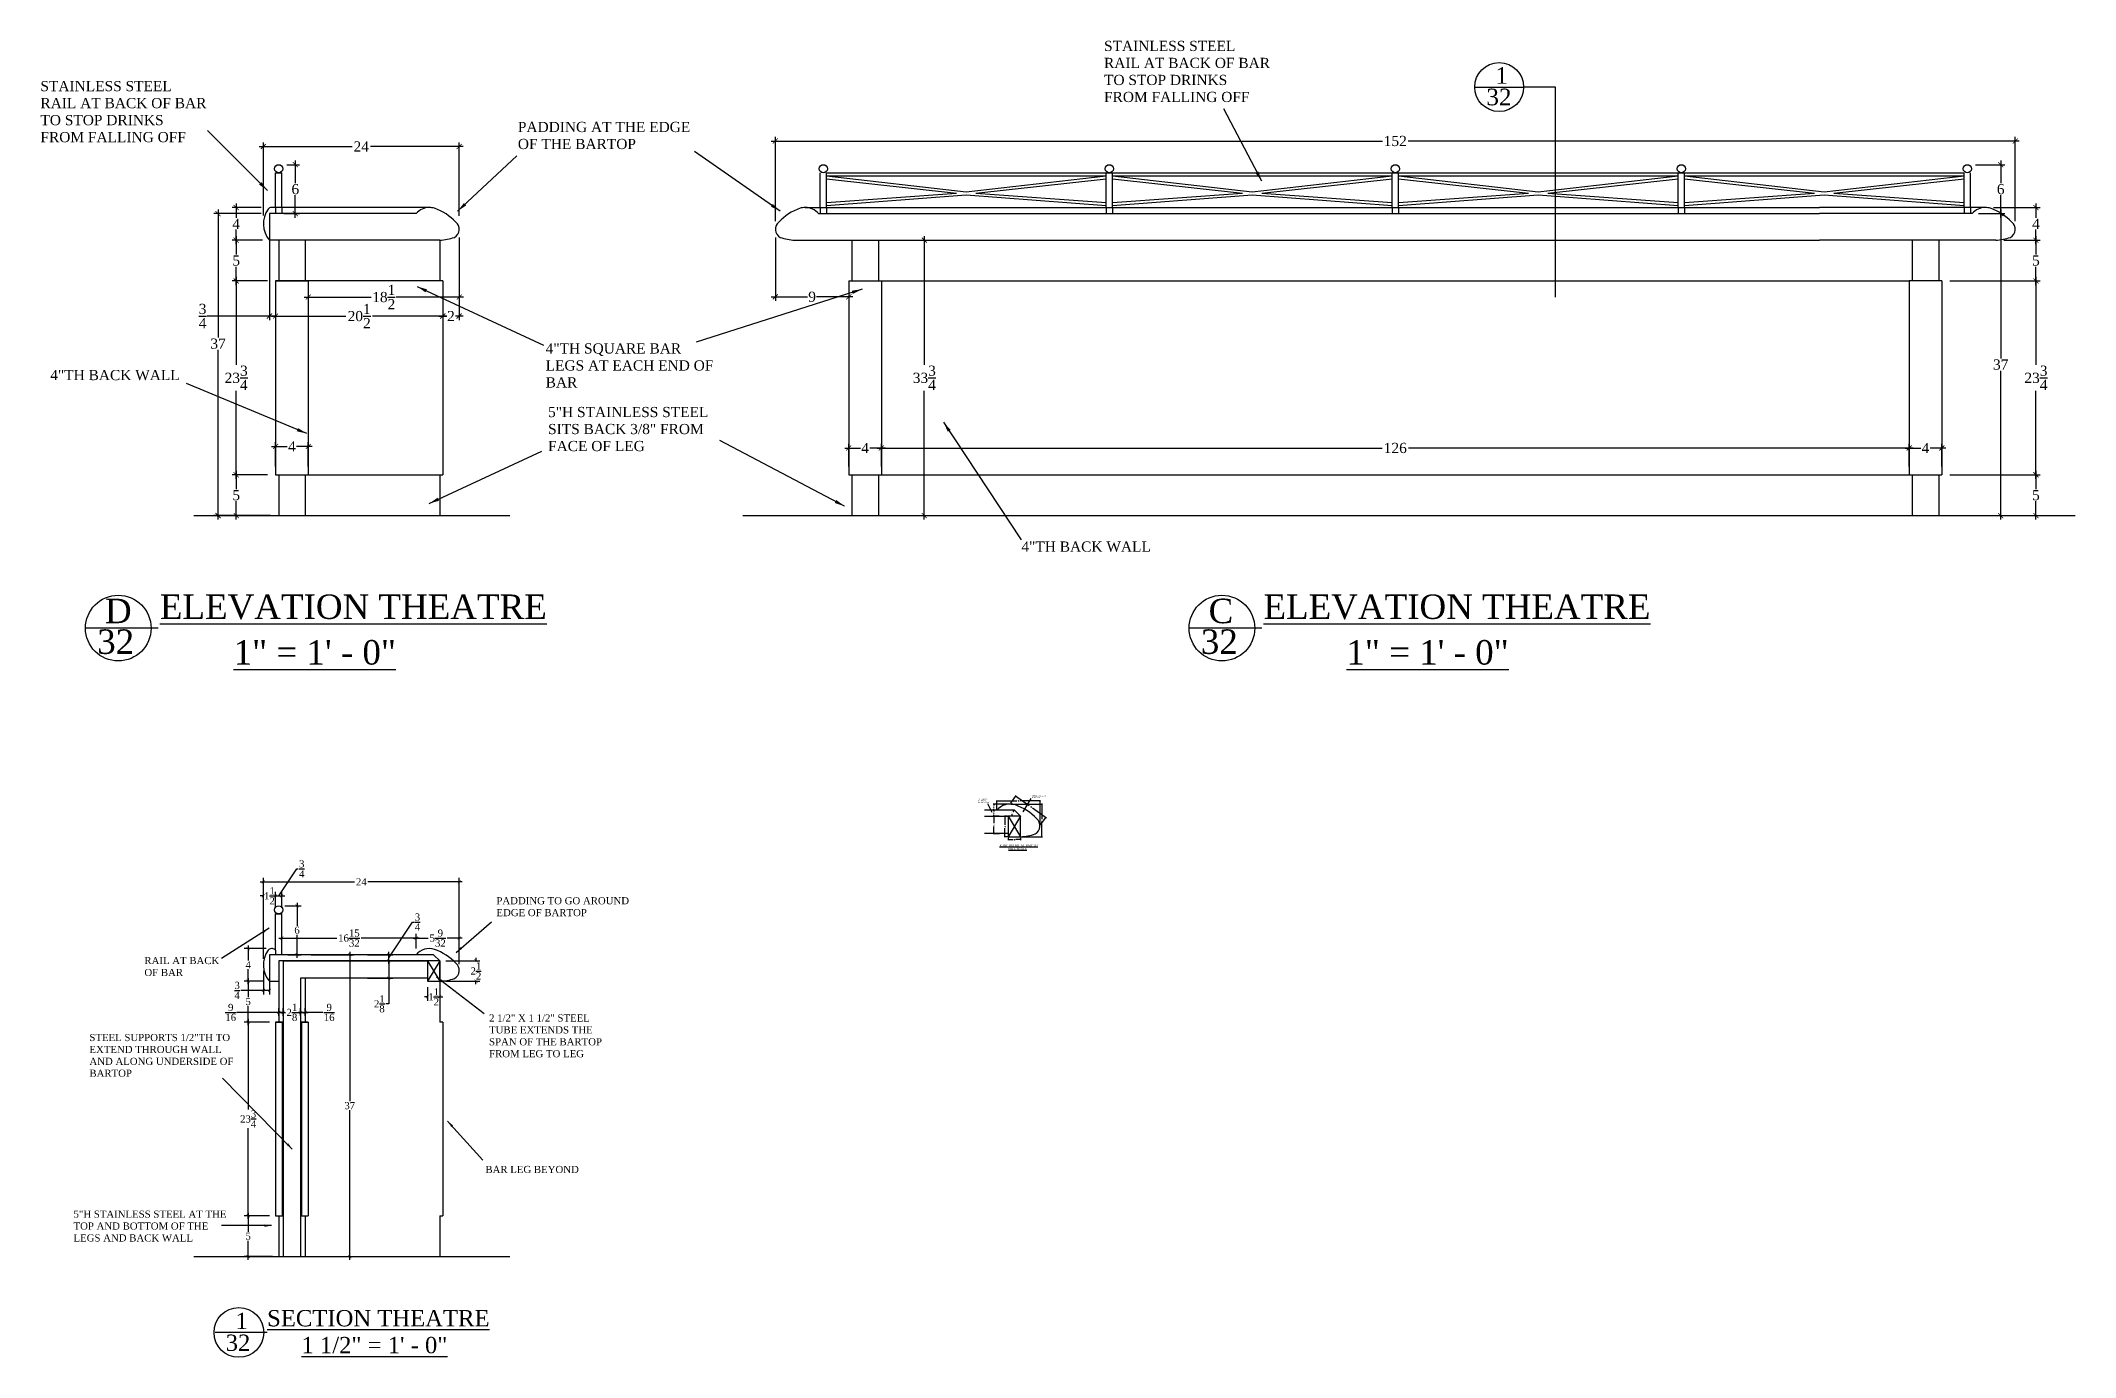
# Model space of a CAD drawing. Header units: inches. Extents: x -8 to 7069, y -18 to 1274.
# Drawn here: x 6819.4 to 7068.8, y 1057.8 to 1219.1 of the extents above; entities that cross this region are included whole.
import ezdxf

# ---------------------------------------------------------------- set-up
doc = ezdxf.new("R2010")
doc.units = ezdxf.units.IN
doc.header["$MEASUREMENT"] = 0
doc.layers.add('VIEWPORT', color=7, linetype='Continuous')
doc.styles.add('BOOKMAN', font='BOOKOS.TTF')
doc.dimstyles.new('SACHI-1', dxfattribs={"dimtxt": 1.25, "dimasz": 0.625, "dimexe": 0.5, "dimexo": 1, "dimgap": 0.09, "dimtad": 0, "dimtih": 1, "dimtoh": 1, "dimdec": 5, "dimzin": 3, "dimdsep": 46, "dimlunit": 5, "dimtxsty": 'BOOKMAN', "dimblk": 'ARCHTICK', "dimcen": 0, "dimdle": 0.5, "dimclrd": 5, "dimclre": 5, "dimclrt": 5, "dimadec": 1, "dimazin": 0, "dimtfac": 1, "dimtdec": 5, "dimtofl": 0, "dimtmove": 0, "dimatfit": 3, "dimfxl": 0, "dimtolj": 1, "dimtzin": 0, "dimarcsym": 0})
doc.dimstyles.new('SACHI-1-1-2', dxfattribs={"dimtxt": 0.875, "dimasz": 0.375, "dimexe": 0.5, "dimexo": 0.75, "dimgap": 0.09, "dimtad": 0, "dimtih": 1, "dimtoh": 1, "dimdec": 5, "dimzin": 3, "dimdsep": 46, "dimlunit": 5, "dimtxsty": 'BOOKMAN', "dimblk": 'ARCHTICK', "dimcen": 0, "dimdle": 0.375, "dimclrd": 5, "dimclre": 5, "dimclrt": 5, "dimadec": 1, "dimazin": 0, "dimtfac": 1, "dimtdec": 5, "dimtofl": 0, "dimtmove": 0, "dimatfit": 3, "dimfxl": 0, "dimtolj": 1, "dimtzin": 0, "dimarcsym": 0})
doc.dimstyles.new('SACHI-FULL-SCALE', dxfattribs={"dimtxt": 0.0938, "dimasz": 0.125, "dimexe": 0.0625, "dimexo": 0.125, "dimgap": 0.09, "dimtad": 0, "dimtih": 1, "dimtoh": 1, "dimdec": 5, "dimzin": 3, "dimdsep": 46, "dimlunit": 5, "dimtxsty": 'BOOKMAN', "dimblk": 'ARCHTICK', "dimcen": 0, "dimdle": 0.0625, "dimclrd": 5, "dimclre": 5, "dimclrt": 5, "dimadec": 1, "dimazin": 0, "dimtfac": 1, "dimtdec": 5, "dimtofl": 0, "dimtmove": 0, "dimatfit": 3, "dimfxl": 0, "dimtolj": 1, "dimtzin": 0, "dimarcsym": 0})

msp = doc.modelspace()

# ---------------------------------------------------------------- texts
at = {"attachment_point": 1, "style": 'BOOKMAN'}
for s, insert, char_height, width in [('D', (6827.265354, 1150.725809), 3, 3.28446423), ('{\\LELEVATION THEATRE}', (6833.992261, 1151.243172), 3, 108.93518701), ('C', (6962.562943, 1150.725809), 3, 3.28446423), ('{\\LELEVATION THEATRE}', (6969.28985, 1151.243172), 3, 108.93518701), ('32', (6826.316732, 1146.963537), 3, 3.28446423), ('{\\L1" = 1\' - 0"}', (6843.034243, 1145.653134), 3, 113.74768701), ('32', (6961.614321, 1146.963537), 3, 3.28446423), ('{\\L1" = 1\' - 0"}', (6979.449987, 1145.653134), 3, 113.74768701), ('1', (6843.26294, 1063.224104), 2, 2.23220125), ('{\\LSECTION THEATRE}', (6847.140396, 1063.555376), 2, 53.87060253), ('32', (6842.063995, 1060.546152), 2, 2.23220125), ('{\\L1 1/2" = 1\' - 0"}', (6851.354248, 1060.258499), 2, 47.13222291)]:
    msp.add_mtext(s, dxfattribs=dict(at, insert=insert, char_height=char_height, width=width))
at = {"layer": 'VIEWPORT', "attachment_point": 1, "style": 'BOOKMAN'}
for s, insert, char_height, width in [('STAINLESS STEEL RAIL AT BACK OF BAR TO STOP DRINKS FROM FALLING OFF', (6949.742852, 1219.08949), 1.25, 20.59619325), ('1', (6997.710368, 1215.863447), 2.04, 2.68133398), ('STAINLESS STEEL RAIL AT BACK OF BAR TO STOP DRINKS FROM FALLING OFF', (6819.350097, 1214.168371), 1.25, 20.59619325), ('32', (6996.617996, 1213.231065), 2.04, 2.68133398), ('PADDING AT THE EDGE OF THE BARTOP', (6877.882114, 1209.159577), 1.25, 22.18131222), ('4"TH SQUARE BAR LEGS AT EACH END OF BAR', (6881.291044, 1182.019103), 1.25, 20.59619325), ('4"TH BACK WALL', (6820.552843, 1178.755999), 1.25, 22.27767059), ('5"H STAINLESS STEEL SITS BACK 3/8" FROM FACE OF LEG', (6881.585345, 1174.227522), 1.25, 22.27767059), ('4"TH BACK WALL', (6939.610324, 1157.734848), 1.25, 22.27767059), ('3/4" BARTOP. MATERIAL?\\P{\\C1;PLEASE ADVISE.}', (6934.264003, 1126.232824), 0.125, 2.10474415), ('PADDING AT EDGE OF BARTOP', (6940.896435, 1126.648461), 0.125, 1.71315695), ('{\\LEDGE DETAIL AT BARTOP}', (6936.940029, 1120.629606), 0.25, 5.55819648), ('{\\LFULL SCALE}', (6938.011377, 1120.19436), 0.25, 4.16962289), ('PADDING TO GO AROUND EDGE OF BARTOP', (6875.252452, 1114.152404), 0.875, 17.38305958), ('RAIL AT BACK OF BAR ', (6832.100204, 1106.817941), 0.875, 10.79033655), ('2 1/2" X 1 1/2" STEEL TUBE EXTENDS THE SPAN OF THE BARTOP FROM LEG TO LEG', (6874.353446, 1099.782844), 0.875, 14.98570425), ('STEEL SUPPORTS 1/2"TH TO EXTEND THROUGH WALL AND ALONG UNDERSIDE OF BARTOP', (6825.357658, 1097.387909), 0.875, 17.98238605), ('BAR LEG BEYOND', (6873.903943, 1081.222174), 0.875, 11.68935922), ('5"H STAINLESS STEEL AT THE TOP AND BOTTOM OF THE LEGS AND BACK WALL', (6823.409839, 1075.744367), 0.875, 18.88137576)]:
    msp.add_mtext(s, dxfattribs=dict(at, insert=insert, char_height=char_height, width=width))

# ---------------------------------------------------------------- blocks, each defined once
blk = doc.blocks.new('_ARCHTICK')
at = {"color": 0, "linetype": 'ByBlock', "const_width": 0.15}
blk.add_lwpolyline([(-0.5, -0.5), (0.5, 0.5)], dxfattribs=at)
blk = doc.blocks.new('*D398')
at = {"layer": 'Defpoints', "color": 0}
for p in [(6848.56, 1203.91), (6848.18, 1197.91), (6850.6, 1197.91)]:
    blk.add_point(p, dxfattribs=at)
at = {"layer": 'VIEWPORT', "color": 5, "lineweight": -2}
for p, q in [((6849.56, 1203.91), (6851.1, 1203.91)), ((6850.6, 1204.41), (6850.6, 1201.65)), ((6850.6, 1197.41), (6850.6, 1200.17)), ((6849.18, 1197.91), (6851.1, 1197.91))]:
    blk.add_line(p, q, dxfattribs=at)
at = {"layer": 'VIEWPORT', "color": 5, "lineweight": -2, "xscale": 0.625, "yscale": 0.625, "zscale": 0.625}
for p, rotation in [((6850.6, 1203.91), 90), ((6850.6, 1197.91), 270)]:
    blk.add_blockref('_ARCHTICK', p, dxfattribs=dict(at, rotation=rotation))
at = {"layer": 'VIEWPORT', "color": 5, "insert": (6850.6, 1200.91), "char_height": 1.25, "attachment_point": 5, "style": 'BOOKMAN'}
blk.add_mtext('\\A1;6', dxfattribs=at)
blk = doc.blocks.new('*D399')
at = {"layer": 'Defpoints', "color": 0}
for p in [(6847.43, 1198.66), (6843.35, 1194.66), (6847.56, 1194.66)]:
    blk.add_point(p, dxfattribs=at)
at = {"layer": 'VIEWPORT', "color": 5, "lineweight": -2}
for p, q in [((6846.43, 1198.66), (6842.85, 1198.66)), ((6843.35, 1199.16), (6843.35, 1197.38)), ((6843.35, 1194.16), (6843.35, 1195.95)), ((6846.56, 1194.66), (6842.85, 1194.66))]:
    blk.add_line(p, q, dxfattribs=at)
at = {"layer": 'VIEWPORT', "color": 5, "lineweight": -2, "xscale": 0.625, "yscale": 0.625, "zscale": 0.625}
for p, rotation in [((6843.35, 1198.66), 90), ((6843.35, 1194.66), 270)]:
    blk.add_blockref('_ARCHTICK', p, dxfattribs=dict(at, rotation=rotation))
at = {"layer": 'VIEWPORT', "color": 5, "insert": (6843.35, 1196.66), "char_height": 1.25, "attachment_point": 5, "style": 'BOOKMAN'}
blk.add_mtext('\\A1;4', dxfattribs=at)
blk = doc.blocks.new('*D400')
at = {"layer": 'Defpoints', "color": 0}
for p in [(6847.56, 1194.66), (6843.35, 1189.66), (6848.18, 1189.66)]:
    blk.add_point(p, dxfattribs=at)
at = {"layer": 'VIEWPORT', "color": 5, "lineweight": -2}
for p, q in [((6843.35, 1195.16), (6843.35, 1192.91)), ((6846.56, 1194.66), (6842.85, 1194.66)), ((6843.35, 1189.16), (6843.35, 1191.41)), ((6847.18, 1189.66), (6842.85, 1189.66))]:
    blk.add_line(p, q, dxfattribs=at)
at = {"layer": 'VIEWPORT', "color": 5, "lineweight": -2, "xscale": 0.625, "yscale": 0.625, "zscale": 0.625}
for p, rotation in [((6843.35, 1194.66), 90), ((6843.35, 1189.66), 270)]:
    blk.add_blockref('_ARCHTICK', p, dxfattribs=dict(at, rotation=rotation))
at = {"layer": 'VIEWPORT', "color": 5, "insert": (6843.35, 1192.16), "char_height": 1.25, "attachment_point": 5, "style": 'BOOKMAN'}
blk.add_mtext('\\A1;5', dxfattribs=at)
blk = doc.blocks.new('*D401')
at = {"layer": 'Defpoints', "color": 0}
for p in [(6848.18, 1189.66), (6843.35, 1165.91), (6848.18, 1165.91)]:
    blk.add_point(p, dxfattribs=at)
at = {"layer": 'VIEWPORT', "color": 5, "lineweight": -2}
for p, q in [((6843.35, 1190.16), (6843.35, 1179.38)), ((6847.18, 1189.66), (6842.85, 1189.66)), ((6843.35, 1165.41), (6843.35, 1176.2)), ((6847.18, 1165.91), (6842.85, 1165.91))]:
    blk.add_line(p, q, dxfattribs=at)
at = {"layer": 'VIEWPORT', "color": 5, "lineweight": -2, "xscale": 0.625, "yscale": 0.625, "zscale": 0.625}
for p, rotation in [((6843.35, 1189.66), 90), ((6843.35, 1165.91), 270)]:
    blk.add_blockref('_ARCHTICK', p, dxfattribs=dict(at, rotation=rotation))
at = {"layer": 'VIEWPORT', "color": 5, "insert": (6843.35, 1177.79), "char_height": 1.25, "attachment_point": 5, "style": 'BOOKMAN'}
blk.add_mtext('\\A1;23{\\H1.000000x;\\S3/4;}', dxfattribs=at)
blk = doc.blocks.new('*D402')
at = {"layer": 'Defpoints', "color": 0}
for p in [(6848.18, 1165.91), (6843.35, 1160.91), (6848.56, 1160.91)]:
    blk.add_point(p, dxfattribs=at)
at = {"layer": 'VIEWPORT', "color": 5, "lineweight": -2}
for p, q in [((6847.18, 1165.91), (6842.85, 1165.91)), ((6843.35, 1166.41), (6843.35, 1164.16)), ((6843.35, 1160.41), (6843.35, 1162.66)), ((6847.56, 1160.91), (6842.85, 1160.91))]:
    blk.add_line(p, q, dxfattribs=at)
at = {"layer": 'VIEWPORT', "color": 5, "lineweight": -2, "xscale": 0.625, "yscale": 0.625, "zscale": 0.625}
for p, rotation in [((6843.35, 1165.91), 90), ((6843.35, 1160.91), 270)]:
    blk.add_blockref('_ARCHTICK', p, dxfattribs=dict(at, rotation=rotation))
at = {"layer": 'VIEWPORT', "color": 5, "insert": (6843.35, 1163.41), "char_height": 1.25, "attachment_point": 5, "style": 'BOOKMAN'}
blk.add_mtext('\\A1;5', dxfattribs=at)
blk = doc.blocks.new('*D403')
at = {"layer": 'Defpoints', "color": 0}
for p in [(6870.68, 1206.14), (6846.68, 1196.67), (6870.68, 1196.66)]:
    blk.add_point(p, dxfattribs=at)
at = {"layer": 'VIEWPORT', "color": 5, "lineweight": -2}
for p, q in [((6846.18, 1206.14), (6857.55, 1206.14)), ((6846.68, 1197.67), (6846.68, 1206.64)), ((6871.18, 1206.14), (6859.82, 1206.14)), ((6870.68, 1197.66), (6870.68, 1206.64))]:
    blk.add_line(p, q, dxfattribs=at)
at = {"layer": 'VIEWPORT', "color": 5, "lineweight": -2, "xscale": 0.625, "yscale": 0.625, "zscale": 0.625, "rotation": 180}
blk.add_blockref('_ARCHTICK', (6846.68, 1206.14), dxfattribs=at)
at = {"layer": 'VIEWPORT', "color": 5, "lineweight": -2, "xscale": 0.625, "yscale": 0.625, "zscale": 0.625}
blk.add_blockref('_ARCHTICK', (6870.68, 1206.14), dxfattribs=at)
at = {"layer": 'VIEWPORT', "color": 5, "insert": (6858.68, 1206.14), "char_height": 1.25, "attachment_point": 5, "style": 'BOOKMAN'}
blk.add_mtext('\\A1;24', dxfattribs=at)
blk = doc.blocks.new('*D404')
at = {"layer": 'Defpoints', "color": 0}
for p in [(6847.43, 1195.91), (6848.18, 1189.66), (6848.18, 1185.36)]:
    blk.add_point(p, dxfattribs=at)
at = {"layer": 'VIEWPORT', "color": 5, "lineweight": -2}
for p, q in [((6847.43, 1194.91), (6847.43, 1184.86)), ((6848.18, 1188.66), (6848.18, 1184.86)), ((6847.43, 1185.36), (6839.81, 1185.36)), ((6848.18, 1185.36), (6846.93, 1185.36))]:
    blk.add_line(p, q, dxfattribs=at)
at = {"layer": 'VIEWPORT', "color": 5, "lineweight": -2, "xscale": 0.625, "yscale": 0.625, "zscale": 0.625, "rotation": 180}
blk.add_blockref('_ARCHTICK', (6847.43, 1185.36), dxfattribs=at)
at = {"layer": 'VIEWPORT', "color": 5, "lineweight": -2, "xscale": 0.625, "yscale": 0.625, "zscale": 0.625}
blk.add_blockref('_ARCHTICK', (6848.18, 1185.36), dxfattribs=at)
at = {"layer": 'VIEWPORT', "color": 5, "insert": (6839.23, 1185.36), "char_height": 1.25, "attachment_point": 5, "style": 'BOOKMAN'}
blk.add_mtext('\\A1;{\\H1.000000x;\\S3/4;}', dxfattribs=at)
blk = doc.blocks.new('*D405')
at = {"layer": 'Defpoints', "color": 0}
for p in [(6848.18, 1189.66), (6868.68, 1189.66), (6868.68, 1185.36)]:
    blk.add_point(p, dxfattribs=at)
at = {"layer": 'VIEWPORT', "color": 5, "lineweight": -2}
for p, q in [((6848.18, 1188.66), (6848.18, 1184.86)), ((6868.68, 1188.66), (6868.68, 1184.86)), ((6847.68, 1185.36), (6856.8, 1185.36)), ((6869.18, 1185.36), (6860.07, 1185.36))]:
    blk.add_line(p, q, dxfattribs=at)
at = {"layer": 'VIEWPORT', "color": 5, "lineweight": -2, "xscale": 0.625, "yscale": 0.625, "zscale": 0.625, "rotation": 180}
blk.add_blockref('_ARCHTICK', (6848.18, 1185.36), dxfattribs=at)
at = {"layer": 'VIEWPORT', "color": 5, "lineweight": -2, "xscale": 0.625, "yscale": 0.625, "zscale": 0.625}
blk.add_blockref('_ARCHTICK', (6868.68, 1185.36), dxfattribs=at)
at = {"layer": 'VIEWPORT', "color": 5, "insert": (6858.43, 1185.36), "char_height": 1.25, "attachment_point": 5, "style": 'BOOKMAN'}
blk.add_mtext('\\A1;20{\\H1.000000x;\\S1/2;}', dxfattribs=at)
blk = doc.blocks.new('*D406')
at = {"layer": 'Defpoints', "color": 0}
for p in [(6870.68, 1195.91), (6868.68, 1189.66), (6870.68, 1185.36)]:
    blk.add_point(p, dxfattribs=at)
at = {"layer": 'VIEWPORT', "color": 5, "lineweight": -2}
for p, q in [((6870.68, 1194.91), (6870.68, 1184.86)), ((6868.68, 1188.66), (6868.68, 1184.86)), ((6868.18, 1185.36), (6869.14, 1185.36)), ((6871.18, 1185.36), (6870.23, 1185.36))]:
    blk.add_line(p, q, dxfattribs=at)
at = {"layer": 'VIEWPORT', "color": 5, "lineweight": -2, "xscale": 0.625, "yscale": 0.625, "zscale": 0.625, "rotation": 180}
blk.add_blockref('_ARCHTICK', (6868.68, 1185.36), dxfattribs=at)
at = {"layer": 'VIEWPORT', "color": 5, "lineweight": -2, "xscale": 0.625, "yscale": 0.625, "zscale": 0.625}
blk.add_blockref('_ARCHTICK', (6870.68, 1185.36), dxfattribs=at)
at = {"layer": 'VIEWPORT', "color": 5, "insert": (6869.68, 1185.36), "char_height": 1.25, "attachment_point": 5, "style": 'BOOKMAN'}
blk.add_mtext('\\A1;2', dxfattribs=at)
blk = doc.blocks.new('*D407')
at = {"layer": 'Defpoints', "color": 0}
for p in [(6852.18, 1169.39), (6848.18, 1165.91), (6852.18, 1165.91)]:
    blk.add_point(p, dxfattribs=at)
at = {"layer": 'VIEWPORT', "color": 5, "lineweight": -2}
for p, q in [((6848.18, 1166.91), (6848.18, 1169.89)), ((6852.18, 1166.91), (6852.18, 1169.89)), ((6847.68, 1169.39), (6849.61, 1169.39)), ((6852.68, 1169.39), (6850.76, 1169.39))]:
    blk.add_line(p, q, dxfattribs=at)
at = {"layer": 'VIEWPORT', "color": 5, "lineweight": -2, "xscale": 0.625, "yscale": 0.625, "zscale": 0.625, "rotation": 180}
blk.add_blockref('_ARCHTICK', (6848.18, 1169.39), dxfattribs=at)
at = {"layer": 'VIEWPORT', "color": 5, "lineweight": -2, "xscale": 0.625, "yscale": 0.625, "zscale": 0.625}
blk.add_blockref('_ARCHTICK', (6852.18, 1169.39), dxfattribs=at)
at = {"layer": 'VIEWPORT', "color": 5, "insert": (6850.18, 1169.39), "char_height": 1.25, "attachment_point": 5, "style": 'BOOKMAN'}
blk.add_mtext('\\A1;4', dxfattribs=at)
blk = doc.blocks.new('*D408')
at = {"layer": 'Defpoints', "color": 0}
for p in [(6847.43, 1197.91), (6841.13, 1160.91), (6847.43, 1160.91)]:
    blk.add_point(p, dxfattribs=at)
at = {"layer": 'VIEWPORT', "color": 5, "lineweight": -2}
for p, q in [((6846.43, 1197.91), (6840.63, 1197.91)), ((6841.13, 1198.41), (6841.13, 1182.72)), ((6841.13, 1160.41), (6841.13, 1181.22)), ((6846.43, 1160.91), (6840.63, 1160.91))]:
    blk.add_line(p, q, dxfattribs=at)
at = {"layer": 'VIEWPORT', "color": 5, "lineweight": -2, "xscale": 0.625, "yscale": 0.625, "zscale": 0.625}
for p, rotation in [((6841.13, 1197.91), 90), ((6841.13, 1160.91), 270)]:
    blk.add_blockref('_ARCHTICK', p, dxfattribs=dict(at, rotation=rotation))
at = {"layer": 'VIEWPORT', "color": 5, "insert": (6841.13, 1181.97), "char_height": 1.25, "attachment_point": 5, "style": 'BOOKMAN'}
blk.add_mtext('\\A1;37', dxfattribs=at)
blk = doc.blocks.new('*D410')
at = {"layer": 'Defpoints', "color": 0}
for p in [(6870.7, 1196), (6852.18, 1189.66), (6870.7, 1187.69)]:
    blk.add_point(p, dxfattribs=at)
at = {"layer": 'VIEWPORT', "color": 5, "lineweight": -2}
for p, q in [((6870.7, 1195), (6870.7, 1187.19)), ((6851.68, 1187.69), (6859.91, 1187.69)), ((6852.18, 1188.66), (6852.18, 1187.19)), ((6871.2, 1187.69), (6862.97, 1187.69))]:
    blk.add_line(p, q, dxfattribs=at)
at = {"layer": 'VIEWPORT', "color": 5, "lineweight": -2, "xscale": 0.625, "yscale": 0.625, "zscale": 0.625, "rotation": 180}
blk.add_blockref('_ARCHTICK', (6852.18, 1187.69), dxfattribs=at)
at = {"layer": 'VIEWPORT', "color": 5, "lineweight": -2, "xscale": 0.625, "yscale": 0.625, "zscale": 0.625}
blk.add_blockref('_ARCHTICK', (6870.7, 1187.69), dxfattribs=at)
at = {"layer": 'VIEWPORT', "color": 5, "insert": (6861.44, 1187.69), "char_height": 1.25, "attachment_point": 5, "style": 'BOOKMAN'}
blk.add_mtext('\\A1;18{\\H1.000000x;\\S1/2;}', dxfattribs=at)
blk = doc.blocks.new('*D411')
at = {"layer": 'Defpoints', "color": 0}
for p in [(7061.45, 1206.81), (6909.45, 1196), (7061.45, 1196)]:
    blk.add_point(p, dxfattribs=at)
at = {"layer": 'VIEWPORT', "color": 5, "lineweight": -2}
for p, q in [((6909.45, 1197), (6909.45, 1207.31)), ((7061.45, 1197), (7061.45, 1207.31)), ((6908.95, 1206.81), (6983.87, 1206.81)), ((7061.95, 1206.81), (6987.03, 1206.81))]:
    blk.add_line(p, q, dxfattribs=at)
at = {"layer": 'VIEWPORT', "color": 5, "lineweight": -2, "xscale": 0.625, "yscale": 0.625, "zscale": 0.625, "rotation": 180}
blk.add_blockref('_ARCHTICK', (6909.45, 1206.81), dxfattribs=at)
at = {"layer": 'VIEWPORT', "color": 5, "lineweight": -2, "xscale": 0.625, "yscale": 0.625, "zscale": 0.625}
blk.add_blockref('_ARCHTICK', (7061.45, 1206.81), dxfattribs=at)
at = {"layer": 'VIEWPORT', "color": 5, "insert": (6985.45, 1206.81), "char_height": 1.25, "attachment_point": 5, "style": 'BOOKMAN'}
blk.add_mtext('\\A1;152', dxfattribs=at)
blk = doc.blocks.new('*D412')
at = {"layer": 'Defpoints', "color": 0}
for p in [(7055.57, 1203.91), (7059.67, 1203.91), (7055.95, 1197.91)]:
    blk.add_point(p, dxfattribs=at)
at = {"layer": 'VIEWPORT', "color": 5, "lineweight": -2}
for p, q in [((7056.57, 1203.91), (7060.17, 1203.91)), ((7059.67, 1204.41), (7059.67, 1201.65)), ((7059.67, 1197.41), (7059.67, 1200.17)), ((7056.95, 1197.91), (7060.17, 1197.91))]:
    blk.add_line(p, q, dxfattribs=at)
at = {"layer": 'VIEWPORT', "color": 5, "lineweight": -2, "xscale": 0.625, "yscale": 0.625, "zscale": 0.625}
for p, rotation in [((7059.67, 1203.91), 90), ((7059.67, 1197.91), 270)]:
    blk.add_blockref('_ARCHTICK', p, dxfattribs=dict(at, rotation=rotation))
at = {"layer": 'VIEWPORT', "color": 5, "insert": (7059.67, 1200.91), "char_height": 1.25, "attachment_point": 5, "style": 'BOOKMAN'}
blk.add_mtext('\\A1;6', dxfattribs=at)
blk = doc.blocks.new('*D413')
at = {"layer": 'Defpoints', "color": 0}
for p in [(7055.95, 1197.91), (7052.07, 1160.91), (7059.67, 1160.91)]:
    blk.add_point(p, dxfattribs=at)
at = {"layer": 'VIEWPORT', "color": 5, "lineweight": -2}
for p, q in [((7056.95, 1197.91), (7060.17, 1197.91)), ((7059.67, 1198.41), (7059.67, 1180.16)), ((7059.67, 1160.41), (7059.67, 1178.66)), ((7053.07, 1160.91), (7060.17, 1160.91))]:
    blk.add_line(p, q, dxfattribs=at)
at = {"layer": 'VIEWPORT', "color": 5, "lineweight": -2, "xscale": 0.625, "yscale": 0.625, "zscale": 0.625}
for p, rotation in [((7059.67, 1197.91), 90), ((7059.67, 1160.91), 270)]:
    blk.add_blockref('_ARCHTICK', p, dxfattribs=dict(at, rotation=rotation))
at = {"layer": 'VIEWPORT', "color": 5, "insert": (7059.67, 1179.41), "char_height": 1.25, "attachment_point": 5, "style": 'BOOKMAN'}
blk.add_mtext('\\A1;37', dxfattribs=at)
blk = doc.blocks.new('*D414')
at = {"layer": 'Defpoints', "color": 0}
for p in [(6922.45, 1169.19), (6918.45, 1165.91), (6922.45, 1165.91)]:
    blk.add_point(p, dxfattribs=at)
at = {"layer": 'VIEWPORT', "color": 5, "lineweight": -2}
for p, q in [((6917.95, 1169.19), (6919.87, 1169.19)), ((6918.45, 1166.91), (6918.45, 1169.69)), ((6922.95, 1169.19), (6921.03, 1169.19)), ((6922.45, 1166.91), (6922.45, 1169.69))]:
    blk.add_line(p, q, dxfattribs=at)
at = {"layer": 'VIEWPORT', "color": 5, "lineweight": -2, "xscale": 0.625, "yscale": 0.625, "zscale": 0.625, "rotation": 180}
blk.add_blockref('_ARCHTICK', (6918.45, 1169.19), dxfattribs=at)
at = {"layer": 'VIEWPORT', "color": 5, "lineweight": -2, "xscale": 0.625, "yscale": 0.625, "zscale": 0.625}
blk.add_blockref('_ARCHTICK', (6922.45, 1169.19), dxfattribs=at)
at = {"layer": 'VIEWPORT', "color": 5, "insert": (6920.45, 1169.19), "char_height": 1.25, "attachment_point": 5, "style": 'BOOKMAN'}
blk.add_mtext('\\A1;4', dxfattribs=at)
blk = doc.blocks.new('*D415')
at = {"layer": 'Defpoints', "color": 0}
for p in [(7048.45, 1169.19), (6922.45, 1165.91), (7048.45, 1165.91)]:
    blk.add_point(p, dxfattribs=at)
at = {"layer": 'VIEWPORT', "color": 5, "lineweight": -2}
for p, q in [((6921.95, 1169.19), (6983.85, 1169.19)), ((6922.45, 1166.91), (6922.45, 1169.69)), ((7048.95, 1169.19), (6987.05, 1169.19)), ((7048.45, 1166.91), (7048.45, 1169.69))]:
    blk.add_line(p, q, dxfattribs=at)
at = {"layer": 'VIEWPORT', "color": 5, "lineweight": -2, "xscale": 0.625, "yscale": 0.625, "zscale": 0.625, "rotation": 180}
blk.add_blockref('_ARCHTICK', (6922.45, 1169.19), dxfattribs=at)
at = {"layer": 'VIEWPORT', "color": 5, "lineweight": -2, "xscale": 0.625, "yscale": 0.625, "zscale": 0.625}
blk.add_blockref('_ARCHTICK', (7048.45, 1169.19), dxfattribs=at)
at = {"layer": 'VIEWPORT', "color": 5, "insert": (6985.45, 1169.19), "char_height": 1.25, "attachment_point": 5, "style": 'BOOKMAN'}
blk.add_mtext('\\A1;126', dxfattribs=at)
blk = doc.blocks.new('*D416')
at = {"layer": 'Defpoints', "color": 0}
for p in [(7052.45, 1169.19), (7048.45, 1165.91), (7052.45, 1165.91)]:
    blk.add_point(p, dxfattribs=at)
at = {"layer": 'VIEWPORT', "color": 5, "lineweight": -2}
for p, q in [((7047.95, 1169.19), (7049.87, 1169.19)), ((7048.45, 1166.91), (7048.45, 1169.69)), ((7052.95, 1169.19), (7051.03, 1169.19)), ((7052.45, 1166.91), (7052.45, 1169.69))]:
    blk.add_line(p, q, dxfattribs=at)
at = {"layer": 'VIEWPORT', "color": 5, "lineweight": -2, "xscale": 0.625, "yscale": 0.625, "zscale": 0.625, "rotation": 180}
blk.add_blockref('_ARCHTICK', (7048.45, 1169.19), dxfattribs=at)
at = {"layer": 'VIEWPORT', "color": 5, "lineweight": -2, "xscale": 0.625, "yscale": 0.625, "zscale": 0.625}
blk.add_blockref('_ARCHTICK', (7052.45, 1169.19), dxfattribs=at)
at = {"layer": 'VIEWPORT', "color": 5, "insert": (7050.45, 1169.19), "char_height": 1.25, "attachment_point": 5, "style": 'BOOKMAN'}
blk.add_mtext('\\A1;4', dxfattribs=at)
blk = doc.blocks.new('*D417')
at = {"layer": 'Defpoints', "color": 0}
for p in [(6922.07, 1194.66), (6922.07, 1160.91), (6927.71, 1160.91)]:
    blk.add_point(p, dxfattribs=at)
at = {"layer": 'VIEWPORT', "color": 5, "lineweight": -2}
for p, q in [((6927.71, 1195.16), (6927.71, 1179.37)), ((6923.07, 1194.66), (6928.21, 1194.66)), ((6927.71, 1160.41), (6927.71, 1176.21)), ((6923.07, 1160.91), (6928.21, 1160.91))]:
    blk.add_line(p, q, dxfattribs=at)
at = {"layer": 'VIEWPORT', "color": 5, "lineweight": -2, "xscale": 0.625, "yscale": 0.625, "zscale": 0.625}
for p, rotation in [((6927.71, 1194.66), 90), ((6927.71, 1160.91), 270)]:
    blk.add_blockref('_ARCHTICK', p, dxfattribs=dict(at, rotation=rotation))
at = {"layer": 'VIEWPORT', "color": 5, "insert": (6927.71, 1177.79), "char_height": 1.25, "attachment_point": 5, "style": 'BOOKMAN'}
blk.add_mtext('\\A1;33{\\H1.000000x;\\S3/4;}', dxfattribs=at)
blk = doc.blocks.new('*D418')
at = {"layer": 'Defpoints', "color": 0}
for p in [(7057.79, 1198.66), (7063.99, 1198.66), (7059.06, 1194.66)]:
    blk.add_point(p, dxfattribs=at)
at = {"layer": 'VIEWPORT', "color": 5, "lineweight": -2}
for p, q in [((7058.79, 1198.66), (7064.49, 1198.66)), ((7063.99, 1199.16), (7063.99, 1197.38)), ((7063.99, 1194.16), (7063.99, 1195.95)), ((7060.06, 1194.66), (7064.49, 1194.66))]:
    blk.add_line(p, q, dxfattribs=at)
at = {"layer": 'VIEWPORT', "color": 5, "lineweight": -2, "xscale": 0.625, "yscale": 0.625, "zscale": 0.625}
for p, rotation in [((7063.99, 1198.66), 90), ((7063.99, 1194.66), 270)]:
    blk.add_blockref('_ARCHTICK', p, dxfattribs=dict(at, rotation=rotation))
at = {"layer": 'VIEWPORT', "color": 5, "insert": (7063.99, 1196.66), "char_height": 1.25, "attachment_point": 5, "style": 'BOOKMAN'}
blk.add_mtext('\\A1;4', dxfattribs=at)
blk = doc.blocks.new('*D419')
at = {"layer": 'Defpoints', "color": 0}
for p in [(7059.06, 1194.66), (7052.45, 1189.66), (7063.99, 1189.66)]:
    blk.add_point(p, dxfattribs=at)
at = {"layer": 'VIEWPORT', "color": 5, "lineweight": -2}
for p, q in [((7063.99, 1195.16), (7063.99, 1192.91)), ((7060.06, 1194.66), (7064.49, 1194.66)), ((7063.99, 1189.16), (7063.99, 1191.41)), ((7053.45, 1189.66), (7064.49, 1189.66))]:
    blk.add_line(p, q, dxfattribs=at)
at = {"layer": 'VIEWPORT', "color": 5, "lineweight": -2, "xscale": 0.625, "yscale": 0.625, "zscale": 0.625}
for p, rotation in [((7063.99, 1194.66), 90), ((7063.99, 1189.66), 270)]:
    blk.add_blockref('_ARCHTICK', p, dxfattribs=dict(at, rotation=rotation))
at = {"layer": 'VIEWPORT', "color": 5, "insert": (7063.99, 1192.16), "char_height": 1.25, "attachment_point": 5, "style": 'BOOKMAN'}
blk.add_mtext('\\A1;5', dxfattribs=at)
blk = doc.blocks.new('*D420')
at = {"layer": 'Defpoints', "color": 0}
for p in [(7052.45, 1189.66), (7052.45, 1165.91), (7063.99, 1165.91)]:
    blk.add_point(p, dxfattribs=at)
at = {"layer": 'VIEWPORT', "color": 5, "lineweight": -2}
for p, q in [((7063.99, 1190.16), (7063.99, 1179.38)), ((7053.45, 1189.66), (7064.49, 1189.66)), ((7063.99, 1165.41), (7063.99, 1176.2)), ((7053.45, 1165.91), (7064.49, 1165.91))]:
    blk.add_line(p, q, dxfattribs=at)
at = {"layer": 'VIEWPORT', "color": 5, "lineweight": -2, "xscale": 0.625, "yscale": 0.625, "zscale": 0.625}
for p, rotation in [((7063.99, 1189.66), 90), ((7063.99, 1165.91), 270)]:
    blk.add_blockref('_ARCHTICK', p, dxfattribs=dict(at, rotation=rotation))
at = {"layer": 'VIEWPORT', "color": 5, "insert": (7063.99, 1177.79), "char_height": 1.25, "attachment_point": 5, "style": 'BOOKMAN'}
blk.add_mtext('\\A1;23{\\H1.000000x;\\S3/4;}', dxfattribs=at)
blk = doc.blocks.new('*D421')
at = {"layer": 'Defpoints', "color": 0}
for p in [(7052.45, 1165.91), (7052.07, 1160.91), (7063.99, 1160.91)]:
    blk.add_point(p, dxfattribs=at)
at = {"layer": 'VIEWPORT', "color": 5, "lineweight": -2}
for p, q in [((7053.45, 1165.91), (7064.49, 1165.91)), ((7063.99, 1166.41), (7063.99, 1164.16)), ((7063.99, 1160.41), (7063.99, 1162.66)), ((7053.07, 1160.91), (7064.49, 1160.91))]:
    blk.add_line(p, q, dxfattribs=at)
at = {"layer": 'VIEWPORT', "color": 5, "lineweight": -2, "xscale": 0.625, "yscale": 0.625, "zscale": 0.625}
for p, rotation in [((7063.99, 1165.91), 90), ((7063.99, 1160.91), 270)]:
    blk.add_blockref('_ARCHTICK', p, dxfattribs=dict(at, rotation=rotation))
at = {"layer": 'VIEWPORT', "color": 5, "insert": (7063.99, 1163.41), "char_height": 1.25, "attachment_point": 5, "style": 'BOOKMAN'}
blk.add_mtext('\\A1;5', dxfattribs=at)
blk = doc.blocks.new('*D422')
at = {"layer": 'Defpoints', "color": 0}
for p in [(6848.56, 1113.1), (6848.93, 1107.1), (6850.81, 1107.1)]:
    blk.add_point(p, dxfattribs=at)
at = {"layer": 'VIEWPORT', "color": 5, "lineweight": -2}
for p, q in [((6849.31, 1113.1), (6851.31, 1113.1)), ((6850.81, 1113.47), (6850.81, 1110.64)), ((6850.81, 1106.72), (6850.81, 1109.55)), ((6849.68, 1107.1), (6851.31, 1107.1))]:
    blk.add_line(p, q, dxfattribs=at)
at = {"layer": 'VIEWPORT', "color": 5, "lineweight": -2, "xscale": 0.375, "yscale": 0.375, "zscale": 0.375}
for p, rotation in [((6850.81, 1113.1), 90), ((6850.81, 1107.1), 270)]:
    blk.add_blockref('_ARCHTICK', p, dxfattribs=dict(at, rotation=rotation))
at = {"layer": 'VIEWPORT', "color": 5, "insert": (6850.81, 1110.1), "char_height": 0.875, "attachment_point": 5, "style": 'BOOKMAN'}
blk.add_mtext('\\A1;6', dxfattribs=at)
blk = doc.blocks.new('*D423')
at = {"layer": 'Defpoints', "color": 0}
for p in [(6847.78, 1107.85), (6844.82, 1103.85), (6847.43, 1103.85)]:
    blk.add_point(p, dxfattribs=at)
at = {"layer": 'VIEWPORT', "color": 5, "lineweight": -2}
for p, q in [((6847.03, 1107.85), (6844.32, 1107.85)), ((6844.82, 1108.22), (6844.82, 1106.38)), ((6844.82, 1103.47), (6844.82, 1105.32)), ((6846.68, 1103.85), (6844.32, 1103.85))]:
    blk.add_line(p, q, dxfattribs=at)
at = {"layer": 'VIEWPORT', "color": 5, "lineweight": -2, "xscale": 0.375, "yscale": 0.375, "zscale": 0.375}
for p, rotation in [((6844.82, 1107.85), 90), ((6844.82, 1103.85), 270)]:
    blk.add_blockref('_ARCHTICK', p, dxfattribs=dict(at, rotation=rotation))
at = {"layer": 'VIEWPORT', "color": 5, "insert": (6844.82, 1105.85), "char_height": 0.875, "attachment_point": 5, "style": 'BOOKMAN'}
blk.add_mtext('\\A1;4', dxfattribs=at)
blk = doc.blocks.new('*D424')
at = {"layer": 'Defpoints', "color": 0}
for p in [(6847.43, 1103.85), (6844.82, 1098.85), (6848.18, 1098.85)]:
    blk.add_point(p, dxfattribs=at)
at = {"layer": 'VIEWPORT', "color": 5, "lineweight": -2}
for p, q in [((6846.68, 1103.85), (6844.32, 1103.85)), ((6844.82, 1104.22), (6844.82, 1101.9)), ((6844.82, 1098.47), (6844.82, 1100.8)), ((6847.43, 1098.85), (6844.32, 1098.85))]:
    blk.add_line(p, q, dxfattribs=at)
at = {"layer": 'VIEWPORT', "color": 5, "lineweight": -2, "xscale": 0.375, "yscale": 0.375, "zscale": 0.375}
for p, rotation in [((6844.82, 1103.85), 90), ((6844.82, 1098.85), 270)]:
    blk.add_blockref('_ARCHTICK', p, dxfattribs=dict(at, rotation=rotation))
at = {"layer": 'VIEWPORT', "color": 5, "insert": (6844.82, 1101.35), "char_height": 0.875, "attachment_point": 5, "style": 'BOOKMAN'}
blk.add_mtext('\\A1;5', dxfattribs=at)
blk = doc.blocks.new('*D425')
at = {"layer": 'Defpoints', "color": 0}
for p in [(6848.18, 1098.85), (6844.82, 1075.1), (6848.18, 1075.1)]:
    blk.add_point(p, dxfattribs=at)
at = {"layer": 'VIEWPORT', "color": 5, "lineweight": -2}
for p, q in [((6847.43, 1098.85), (6844.32, 1098.85)), ((6844.82, 1099.22), (6844.82, 1088.11)), ((6844.82, 1074.72), (6844.82, 1085.83)), ((6847.43, 1075.1), (6844.32, 1075.1))]:
    blk.add_line(p, q, dxfattribs=at)
at = {"layer": 'VIEWPORT', "color": 5, "lineweight": -2, "xscale": 0.375, "yscale": 0.375, "zscale": 0.375}
for p, rotation in [((6844.82, 1098.85), 90), ((6844.82, 1075.1), 270)]:
    blk.add_blockref('_ARCHTICK', p, dxfattribs=dict(at, rotation=rotation))
at = {"layer": 'VIEWPORT', "color": 5, "insert": (6844.82, 1086.97), "char_height": 0.875, "attachment_point": 5, "style": 'BOOKMAN'}
blk.add_mtext('\\A1;23{\\H1.000000x;\\S3/4;}', dxfattribs=at)
blk = doc.blocks.new('*D426')
at = {"layer": 'Defpoints', "color": 0}
for p in [(6848.18, 1075.1), (6844.82, 1070.1), (6848.56, 1070.1)]:
    blk.add_point(p, dxfattribs=at)
at = {"layer": 'VIEWPORT', "color": 5, "lineweight": -2}
for p, q in [((6847.43, 1075.1), (6844.32, 1075.1)), ((6844.82, 1075.47), (6844.82, 1073.15)), ((6847.81, 1070.1), (6844.32, 1070.1)), ((6844.82, 1069.72), (6844.82, 1072.05))]:
    blk.add_line(p, q, dxfattribs=at)
at = {"layer": 'VIEWPORT', "color": 5, "lineweight": -2, "xscale": 0.375, "yscale": 0.375, "zscale": 0.375}
for p, rotation in [((6844.82, 1075.1), 90), ((6844.82, 1070.1), 270)]:
    blk.add_blockref('_ARCHTICK', p, dxfattribs=dict(at, rotation=rotation))
at = {"layer": 'VIEWPORT', "color": 5, "insert": (6844.82, 1072.6), "char_height": 0.875, "attachment_point": 5, "style": 'BOOKMAN'}
blk.add_mtext('\\A1;5', dxfattribs=at)
blk = doc.blocks.new('*D427')
at = {"layer": 'Defpoints', "color": 0}
for p in [(6870.7, 1116.03), (6846.68, 1105.85), (6870.7, 1105.19)]:
    blk.add_point(p, dxfattribs=at)
at = {"layer": 'VIEWPORT', "color": 5, "lineweight": -2}
for p, q in [((6846.31, 1116.03), (6857.87, 1116.03)), ((6846.68, 1106.6), (6846.68, 1116.53)), ((6871.07, 1116.03), (6859.51, 1116.03)), ((6870.7, 1105.94), (6870.7, 1116.53))]:
    blk.add_line(p, q, dxfattribs=at)
at = {"layer": 'VIEWPORT', "color": 5, "lineweight": -2, "xscale": 0.375, "yscale": 0.375, "zscale": 0.375, "rotation": 180}
blk.add_blockref('_ARCHTICK', (6846.68, 1116.03), dxfattribs=at)
at = {"layer": 'VIEWPORT', "color": 5, "lineweight": -2, "xscale": 0.375, "yscale": 0.375, "zscale": 0.375}
blk.add_blockref('_ARCHTICK', (6870.7, 1116.03), dxfattribs=at)
at = {"layer": 'VIEWPORT', "color": 5, "insert": (6858.69, 1116.03), "char_height": 0.875, "attachment_point": 5, "style": 'BOOKMAN'}
blk.add_mtext('\\A1;24', dxfattribs=at)
blk = doc.blocks.new('*D428')
at = {"layer": 'Defpoints', "color": 0}
for p in [(6846.68, 1105.85), (6847.43, 1105.85), (6847.43, 1102.73)]:
    blk.add_point(p, dxfattribs=at)
at = {"layer": 'VIEWPORT', "color": 5, "lineweight": -2}
for p, q in [((6846.68, 1105.1), (6846.68, 1102.23)), ((6847.43, 1105.1), (6847.43, 1102.23)), ((6846.68, 1102.73), (6843.9, 1102.73)), ((6847.43, 1102.73), (6846.31, 1102.73))]:
    blk.add_line(p, q, dxfattribs=at)
at = {"layer": 'VIEWPORT', "color": 5, "lineweight": -2, "xscale": 0.375, "yscale": 0.375, "zscale": 0.375, "rotation": 180}
blk.add_blockref('_ARCHTICK', (6846.68, 1102.73), dxfattribs=at)
at = {"layer": 'VIEWPORT', "color": 5, "lineweight": -2, "xscale": 0.375, "yscale": 0.375, "zscale": 0.375}
blk.add_blockref('_ARCHTICK', (6847.43, 1102.73), dxfattribs=at)
at = {"layer": 'VIEWPORT', "color": 5, "insert": (6843.47, 1102.73), "char_height": 0.875, "attachment_point": 5, "style": 'BOOKMAN'}
blk.add_mtext('\\A1;{\\H1.000000x;\\S3/4;}', dxfattribs=at)
blk = doc.blocks.new('*D429')
at = {"layer": 'Defpoints', "color": 0}
for p in [(6848.18, 1114.32), (6848.18, 1112.1), (6846.68, 1105.85)]:
    blk.add_point(p, dxfattribs=at)
at = {"layer": 'VIEWPORT', "color": 5, "lineweight": -2}
for p, q in [((6846.68, 1114.32), (6846.31, 1114.32)), ((6846.68, 1106.6), (6846.68, 1114.82)), ((6848.18, 1112.85), (6848.18, 1114.82)), ((6848.18, 1114.32), (6848.56, 1114.32))]:
    blk.add_line(p, q, dxfattribs=at)
at = {"layer": 'VIEWPORT', "color": 5, "lineweight": -2, "xscale": 0.375, "yscale": 0.375, "zscale": 0.375}
blk.add_blockref('_ARCHTICK', (6846.68, 1114.32), dxfattribs=at)
at = {"layer": 'VIEWPORT', "color": 5, "lineweight": -2, "xscale": 0.375, "yscale": 0.375, "zscale": 0.375, "rotation": 180}
blk.add_blockref('_ARCHTICK', (6848.18, 1114.32), dxfattribs=at)
at = {"layer": 'VIEWPORT', "color": 5, "insert": (6847.43, 1114.32), "char_height": 0.875, "attachment_point": 5, "style": 'BOOKMAN'}
blk.add_mtext('\\A1;1{\\H1.000000x;\\S1/2;}', dxfattribs=at)
blk = doc.blocks.new('*D430')
at = {"layer": 'Defpoints', "color": 0}
for p in [(6848.93, 1114.32), (6848.18, 1112.1), (6848.93, 1112.1)]:
    blk.add_point(p, dxfattribs=at)
at = {"layer": 'VIEWPORT', "color": 5, "lineweight": -2}
for p, q in [((6848.56, 1114.32), (6850.77, 1117.62)), ((6850.77, 1117.62), (6850.95, 1117.62)), ((6847.81, 1114.32), (6849.31, 1114.32)), ((6848.18, 1112.85), (6848.18, 1114.82)), ((6848.93, 1112.85), (6848.93, 1114.82))]:
    blk.add_line(p, q, dxfattribs=at)
at = {"layer": 'VIEWPORT', "color": 5, "lineweight": -2, "xscale": 0.375, "yscale": 0.375, "zscale": 0.375, "rotation": 180}
blk.add_blockref('_ARCHTICK', (6848.18, 1114.32), dxfattribs=at)
at = {"layer": 'VIEWPORT', "color": 5, "lineweight": -2, "xscale": 0.375, "yscale": 0.375, "zscale": 0.375}
blk.add_blockref('_ARCHTICK', (6848.93, 1114.32), dxfattribs=at)
at = {"layer": 'VIEWPORT', "color": 5, "insert": (6851.39, 1117.62), "char_height": 0.875, "attachment_point": 5, "style": 'BOOKMAN'}
blk.add_mtext('\\A1;{\\H1.000000x;\\S3/4;}', dxfattribs=at)
blk = doc.blocks.new('*D431')
at = {"layer": 'Defpoints', "color": 0}
for p in [(6865.4, 1109.14), (6848.93, 1107.1), (6865.4, 1107.1)]:
    blk.add_point(p, dxfattribs=at)
at = {"layer": 'VIEWPORT', "color": 5, "lineweight": -2}
for p, q in [((6848.56, 1109.14), (6855.67, 1109.14)), ((6848.93, 1107.85), (6848.93, 1109.64)), ((6865.78, 1109.14), (6858.67, 1109.14)), ((6865.4, 1107.85), (6865.4, 1109.64))]:
    blk.add_line(p, q, dxfattribs=at)
at = {"layer": 'VIEWPORT', "color": 5, "lineweight": -2, "xscale": 0.375, "yscale": 0.375, "zscale": 0.375, "rotation": 180}
blk.add_blockref('_ARCHTICK', (6848.93, 1109.14), dxfattribs=at)
at = {"layer": 'VIEWPORT', "color": 5, "lineweight": -2, "xscale": 0.375, "yscale": 0.375, "zscale": 0.375}
blk.add_blockref('_ARCHTICK', (6865.4, 1109.14), dxfattribs=at)
at = {"layer": 'VIEWPORT', "color": 5, "insert": (6857.17, 1109.14), "char_height": 0.875, "attachment_point": 5, "style": 'BOOKMAN'}
blk.add_mtext('\\A1;16{\\H1.000000x;\\S15/32;}', dxfattribs=at)
blk = doc.blocks.new('*D432')
at = {"layer": 'Defpoints', "color": 0}
for p in [(6870.7, 1109.14), (6865.4, 1107.1), (6870.7, 1105.19)]:
    blk.add_point(p, dxfattribs=at)
at = {"layer": 'VIEWPORT', "color": 5, "lineweight": -2}
for p, q in [((6865.03, 1109.14), (6866.89, 1109.14)), ((6865.4, 1107.85), (6865.4, 1109.64)), ((6871.07, 1109.14), (6869.21, 1109.14)), ((6870.7, 1105.94), (6870.7, 1109.64))]:
    blk.add_line(p, q, dxfattribs=at)
at = {"layer": 'VIEWPORT', "color": 5, "lineweight": -2, "xscale": 0.375, "yscale": 0.375, "zscale": 0.375, "rotation": 180}
blk.add_blockref('_ARCHTICK', (6865.4, 1109.14), dxfattribs=at)
at = {"layer": 'VIEWPORT', "color": 5, "lineweight": -2, "xscale": 0.375, "yscale": 0.375, "zscale": 0.375}
blk.add_blockref('_ARCHTICK', (6870.7, 1109.14), dxfattribs=at)
at = {"layer": 'VIEWPORT', "color": 5, "insert": (6868.05, 1109.14), "char_height": 0.875, "attachment_point": 5, "style": 'BOOKMAN'}
blk.add_mtext('\\A1;5{\\H1.000000x;\\S9/32;}', dxfattribs=at)
blk = doc.blocks.new('*D433')
at = {"layer": 'Defpoints', "color": 0}
for p in [(6849.12, 1100.03), (6848.56, 1098.85), (6849.12, 1098.85)]:
    blk.add_point(p, dxfattribs=at)
at = {"layer": 'VIEWPORT', "color": 5, "lineweight": -2}
for p, q in [((6848.56, 1100.03), (6843.43, 1100.03)), ((6849.12, 1100.03), (6848.18, 1100.03)), ((6848.56, 1099.6), (6848.56, 1100.53)), ((6849.12, 1099.6), (6849.12, 1100.53))]:
    blk.add_line(p, q, dxfattribs=at)
at = {"layer": 'VIEWPORT', "color": 5, "lineweight": -2, "xscale": 0.375, "yscale": 0.375, "zscale": 0.375, "rotation": 180}
blk.add_blockref('_ARCHTICK', (6848.56, 1100.03), dxfattribs=at)
at = {"layer": 'VIEWPORT', "color": 5, "lineweight": -2, "xscale": 0.375, "yscale": 0.375, "zscale": 0.375}
blk.add_blockref('_ARCHTICK', (6849.12, 1100.03), dxfattribs=at)
at = {"layer": 'VIEWPORT', "color": 5, "insert": (6842.68, 1100.03), "char_height": 0.875, "attachment_point": 5, "style": 'BOOKMAN'}
blk.add_mtext('\\A1;{\\H1.000000x;\\S9/16;}', dxfattribs=at)
blk = doc.blocks.new('*D434')
at = {"layer": 'Defpoints', "color": 0}
for p in [(6851.25, 1100.03), (6849.12, 1098.85), (6851.25, 1098.85)]:
    blk.add_point(p, dxfattribs=at)
at = {"layer": 'VIEWPORT', "color": 5, "lineweight": -2}
for p, q in [((6848.75, 1100.03), (6849.4, 1100.03)), ((6849.12, 1099.6), (6849.12, 1100.53)), ((6851.62, 1100.03), (6850.97, 1100.03)), ((6851.25, 1099.6), (6851.25, 1100.53))]:
    blk.add_line(p, q, dxfattribs=at)
at = {"layer": 'VIEWPORT', "color": 5, "lineweight": -2, "xscale": 0.375, "yscale": 0.375, "zscale": 0.375, "rotation": 180}
blk.add_blockref('_ARCHTICK', (6849.12, 1100.03), dxfattribs=at)
at = {"layer": 'VIEWPORT', "color": 5, "lineweight": -2, "xscale": 0.375, "yscale": 0.375, "zscale": 0.375}
blk.add_blockref('_ARCHTICK', (6851.25, 1100.03), dxfattribs=at)
at = {"layer": 'VIEWPORT', "color": 5, "insert": (6850.18, 1100.03), "char_height": 0.875, "attachment_point": 5, "style": 'BOOKMAN'}
blk.add_mtext('\\A1;2{\\H1.000000x;\\S1/8;}', dxfattribs=at)
blk = doc.blocks.new('*D435')
at = {"layer": 'Defpoints', "color": 0}
for p in [(6851.81, 1100.03), (6851.25, 1098.85), (6851.81, 1098.85)]:
    blk.add_point(p, dxfattribs=at)
at = {"layer": 'VIEWPORT', "color": 5, "lineweight": -2}
for p, q in [((6850.87, 1100.03), (6852.18, 1100.03)), ((6851.25, 1099.6), (6851.25, 1100.53)), ((6851.81, 1099.6), (6851.81, 1100.53)), ((6853.99, 1100.03), (6851.81, 1100.03))]:
    blk.add_line(p, q, dxfattribs=at)
at = {"layer": 'VIEWPORT', "color": 5, "lineweight": -2, "xscale": 0.375, "yscale": 0.375, "zscale": 0.375, "rotation": 180}
blk.add_blockref('_ARCHTICK', (6851.25, 1100.03), dxfattribs=at)
at = {"layer": 'VIEWPORT', "color": 5, "lineweight": -2, "xscale": 0.375, "yscale": 0.375, "zscale": 0.375}
blk.add_blockref('_ARCHTICK', (6851.81, 1100.03), dxfattribs=at)
at = {"layer": 'VIEWPORT', "color": 5, "insert": (6854.75, 1100.03), "char_height": 0.875, "attachment_point": 5, "style": 'BOOKMAN'}
blk.add_mtext('\\A1;{\\H1.000000x;\\S9/16;}', dxfattribs=at)
blk = doc.blocks.new('*D436')
at = {"layer": 'Defpoints', "color": 0}
for p in [(6858.71, 1106.35), (6862.05, 1106.35), (6858.71, 1104.22)]:
    blk.add_point(p, dxfattribs=at)
at = {"layer": 'VIEWPORT', "color": 5, "lineweight": -2}
for p, q in [((6859.46, 1106.35), (6862.55, 1106.35)), ((6862.05, 1106.35), (6862.05, 1103.85)), ((6859.46, 1104.22), (6862.55, 1104.22)), ((6862.05, 1104.22), (6862.05, 1101.08)), ((6862.05, 1101.08), (6861.68, 1101.08))]:
    blk.add_line(p, q, dxfattribs=at)
at = {"layer": 'VIEWPORT', "color": 5, "lineweight": -2, "xscale": 0.375, "yscale": 0.375, "zscale": 0.375}
for p, rotation in [((6862.05, 1106.35), 90), ((6862.05, 1104.22), 270)]:
    blk.add_blockref('_ARCHTICK', p, dxfattribs=dict(at, rotation=rotation))
at = {"layer": 'VIEWPORT', "color": 5, "insert": (6860.9, 1101.08), "char_height": 0.875, "attachment_point": 5, "style": 'BOOKMAN'}
blk.add_mtext('\\A1;2{\\H1.000000x;\\S1/8;}', dxfattribs=at)
blk = doc.blocks.new('*D437')
at = {"layer": 'Defpoints', "color": 0}
for p in [(6858.68, 1107.1), (6858.71, 1106.35), (6862.05, 1107.1)]:
    blk.add_point(p, dxfattribs=at)
at = {"layer": 'VIEWPORT', "color": 5, "lineweight": -2}
for p, q in [((6862.05, 1106.72), (6864.97, 1111.1)), ((6864.97, 1111.1), (6865.15, 1111.1)), ((6859.43, 1107.1), (6862.55, 1107.1)), ((6859.46, 1106.35), (6862.55, 1106.35)), ((6862.05, 1105.97), (6862.05, 1107.47))]:
    blk.add_line(p, q, dxfattribs=at)
at = {"layer": 'VIEWPORT', "color": 5, "lineweight": -2, "xscale": 0.375, "yscale": 0.375, "zscale": 0.375}
for p, rotation in [((6862.05, 1107.1), 90), ((6862.05, 1106.35), 270)]:
    blk.add_blockref('_ARCHTICK', p, dxfattribs=dict(at, rotation=rotation))
at = {"layer": 'VIEWPORT', "color": 5, "insert": (6865.58, 1111.1), "char_height": 0.875, "attachment_point": 5, "style": 'BOOKMAN'}
blk.add_mtext('\\A1;{\\H1.000000x;\\S3/4;}', dxfattribs=at)
blk = doc.blocks.new('*D438')
at = {"layer": 'Defpoints', "color": 0}
for p in [(6866.81, 1103.85), (6868.31, 1103.85), (6868.31, 1101.94)]:
    blk.add_point(p, dxfattribs=at)
at = {"layer": 'VIEWPORT', "color": 5, "lineweight": -2}
for p, q in [((6866.81, 1103.1), (6866.81, 1101.44)), ((6868.31, 1103.1), (6868.31, 1101.44)), ((6866.81, 1101.94), (6866.43, 1101.94)), ((6868.31, 1101.94), (6868.68, 1101.94))]:
    blk.add_line(p, q, dxfattribs=at)
at = {"layer": 'VIEWPORT', "color": 5, "lineweight": -2, "xscale": 0.375, "yscale": 0.375, "zscale": 0.375}
blk.add_blockref('_ARCHTICK', (6866.81, 1101.94), dxfattribs=at)
at = {"layer": 'VIEWPORT', "color": 5, "lineweight": -2, "xscale": 0.375, "yscale": 0.375, "zscale": 0.375, "rotation": 180}
blk.add_blockref('_ARCHTICK', (6868.31, 1101.94), dxfattribs=at)
at = {"layer": 'VIEWPORT', "color": 5, "insert": (6867.56, 1101.94), "char_height": 0.875, "attachment_point": 5, "style": 'BOOKMAN'}
blk.add_mtext('\\A1;1{\\H1.000000x;\\S1/2;}', dxfattribs=at)
blk = doc.blocks.new('*D439')
at = {"layer": 'Defpoints', "color": 0}
for p in [(6868.31, 1106.35), (6868.31, 1103.85), (6872.74, 1103.85)]:
    blk.add_point(p, dxfattribs=at)
at = {"layer": 'VIEWPORT', "color": 5, "lineweight": -2}
for p, q in [((6869.06, 1106.35), (6873.24, 1106.35)), ((6872.74, 1106.72), (6872.74, 1106.25)), ((6869.06, 1103.85), (6873.24, 1103.85)), ((6872.74, 1103.47), (6872.74, 1103.95))]:
    blk.add_line(p, q, dxfattribs=at)
at = {"layer": 'VIEWPORT', "color": 5, "lineweight": -2, "xscale": 0.375, "yscale": 0.375, "zscale": 0.375}
for p, rotation in [((6872.74, 1106.35), 90), ((6872.74, 1103.85), 270)]:
    blk.add_blockref('_ARCHTICK', p, dxfattribs=dict(at, rotation=rotation))
at = {"layer": 'VIEWPORT', "color": 5, "insert": (6872.74, 1105.1), "char_height": 0.875, "attachment_point": 5, "style": 'BOOKMAN'}
blk.add_mtext('\\A1;2{\\H1.000000x;\\S1/2;}', dxfattribs=at)
blk = doc.blocks.new('*D440')
at = {"layer": 'Defpoints', "color": 0}
for p in [(6851.81, 1107.1), (6857.27, 1107.1), (6851.81, 1070.1)]:
    blk.add_point(p, dxfattribs=at)
at = {"layer": 'VIEWPORT', "color": 5, "lineweight": -2}
for p, q in [((6852.56, 1107.1), (6857.77, 1107.1)), ((6857.27, 1107.47), (6857.27, 1089.15)), ((6857.27, 1069.72), (6857.27, 1088.05)), ((6852.56, 1070.1), (6857.77, 1070.1))]:
    blk.add_line(p, q, dxfattribs=at)
at = {"layer": 'VIEWPORT', "color": 5, "lineweight": -2, "xscale": 0.375, "yscale": 0.375, "zscale": 0.375}
for p, rotation in [((6857.27, 1107.1), 90), ((6857.27, 1070.1), 270)]:
    blk.add_blockref('_ARCHTICK', p, dxfattribs=dict(at, rotation=rotation))
at = {"layer": 'VIEWPORT', "color": 5, "insert": (6857.27, 1088.6), "char_height": 0.875, "attachment_point": 5, "style": 'BOOKMAN'}
blk.add_mtext('\\A1;37', dxfattribs=at)
blk = doc.blocks.new('*D441')
at = {"layer": 'Defpoints', "color": 0}
for p in [(6941.9, 1125.95), (6936.6, 1124.81), (6941.9, 1122.9)]:
    blk.add_point(p, dxfattribs=at)
at = {"layer": 'VIEWPORT', "color": 5, "lineweight": -2}
for p, q in [((6936.54, 1125.95), (6939.04, 1125.95)), ((6936.6, 1124.93), (6936.6, 1126.01)), ((6941.96, 1125.95), (6939.45, 1125.95)), ((6941.9, 1123.02), (6941.9, 1126.01))]:
    blk.add_line(p, q, dxfattribs=at)
at = {"layer": 'VIEWPORT', "color": 5, "lineweight": -2, "xscale": 0.125, "yscale": 0.125, "zscale": 0.125, "rotation": 180}
blk.add_blockref('_ARCHTICK', (6936.6, 1125.95), dxfattribs=at)
at = {"layer": 'VIEWPORT', "color": 5, "lineweight": -2, "xscale": 0.125, "yscale": 0.125, "zscale": 0.125}
blk.add_blockref('_ARCHTICK', (6941.9, 1125.95), dxfattribs=at)
at = {"layer": 'VIEWPORT', "color": 5, "insert": (6939.25, 1125.95), "char_height": 0.0938, "attachment_point": 5, "style": 'BOOKMAN'}
blk.add_mtext('\\A1;5{\\H1.000000x;\\S9/32;}', dxfattribs=at)
blk = doc.blocks.new('*D442')
at = {"layer": 'Defpoints', "color": 0}
for p in [(6938.01, 1121.56), (6939.51, 1121.56), (6939.51, 1121.2)]:
    blk.add_point(p, dxfattribs=at)
at = {"layer": 'VIEWPORT', "color": 5, "lineweight": -2}
for p, q in [((6937.95, 1121.2), (6938.6, 1121.2)), ((6938.01, 1121.43), (6938.01, 1121.14)), ((6939.57, 1121.2), (6938.92, 1121.2)), ((6939.51, 1121.43), (6939.51, 1121.14))]:
    blk.add_line(p, q, dxfattribs=at)
at = {"layer": 'VIEWPORT', "color": 5, "lineweight": -2, "xscale": 0.125, "yscale": 0.125, "zscale": 0.125, "rotation": 180}
blk.add_blockref('_ARCHTICK', (6938.01, 1121.2), dxfattribs=at)
at = {"layer": 'VIEWPORT', "color": 5, "lineweight": -2, "xscale": 0.125, "yscale": 0.125, "zscale": 0.125}
blk.add_blockref('_ARCHTICK', (6939.51, 1121.2), dxfattribs=at)
at = {"layer": 'VIEWPORT', "color": 5, "insert": (6938.76, 1121.2), "char_height": 0.0938, "attachment_point": 5, "style": 'BOOKMAN'}
blk.add_mtext('\\A1;1{\\H1.000000x;\\S1/2;}', dxfattribs=at)
blk = doc.blocks.new('*D443')
at = {"layer": 'Defpoints', "color": 0}
for p in [(6938.01, 1124.06), (6937.59, 1121.56), (6938.01, 1121.56)]:
    blk.add_point(p, dxfattribs=at)
at = {"layer": 'VIEWPORT', "color": 5, "lineweight": -2}
for p, q in [((6937.89, 1124.06), (6937.53, 1124.06)), ((6937.59, 1124.12), (6937.59, 1123.01)), ((6937.59, 1121.49), (6937.59, 1122.6)), ((6937.89, 1121.56), (6937.53, 1121.56))]:
    blk.add_line(p, q, dxfattribs=at)
at = {"layer": 'VIEWPORT', "color": 5, "lineweight": -2, "xscale": 0.125, "yscale": 0.125, "zscale": 0.125}
for p, rotation in [((6937.59, 1124.06), 90), ((6937.59, 1121.56), 270)]:
    blk.add_blockref('_ARCHTICK', p, dxfattribs=dict(at, rotation=rotation))
at = {"layer": 'VIEWPORT', "color": 5, "insert": (6937.59, 1122.81), "char_height": 0.0938, "attachment_point": 5, "style": 'BOOKMAN'}
blk.add_mtext('\\A1;2{\\H1.000000x;\\S1/2;}', dxfattribs=at)
blk = doc.blocks.new('*D444')
at = {"layer": 'Defpoints', "color": 0}
for p in [(6937.03, 1124.06), (6936.22, 1121.93), (6937.05, 1121.93)]:
    blk.add_point(p, dxfattribs=at)
at = {"layer": 'VIEWPORT', "color": 5, "lineweight": -2}
for p, q in [((6936.9, 1124.06), (6936.16, 1124.06)), ((6936.22, 1124.12), (6936.22, 1123.2)), ((6936.22, 1121.87), (6936.22, 1122.79)), ((6936.92, 1121.93), (6936.16, 1121.93))]:
    blk.add_line(p, q, dxfattribs=at)
at = {"layer": 'VIEWPORT', "color": 5, "lineweight": -2, "xscale": 0.125, "yscale": 0.125, "zscale": 0.125}
for p, rotation in [((6936.22, 1124.06), 90), ((6936.22, 1121.93), 270)]:
    blk.add_blockref('_ARCHTICK', p, dxfattribs=dict(at, rotation=rotation))
at = {"layer": 'VIEWPORT', "color": 5, "insert": (6936.22, 1122.99), "char_height": 0.0938, "attachment_point": 5, "style": 'BOOKMAN'}
blk.add_mtext('\\A1;2{\\H1.000000x;\\S1/8;}', dxfattribs=at)
blk = doc.blocks.new('*D445')
at = {"layer": 'Defpoints', "color": 0}
for p in [(6938.23, 1125.56), (6939.51, 1121.56), (6942.12, 1121.56)]:
    blk.add_point(p, dxfattribs=at)
at = {"layer": 'VIEWPORT', "color": 5, "lineweight": -2}
for p, q in [((6938.36, 1125.56), (6942.18, 1125.56)), ((6942.12, 1125.62), (6942.12, 1123.69)), ((6942.12, 1121.49), (6942.12, 1123.42)), ((6939.64, 1121.56), (6942.18, 1121.56))]:
    blk.add_line(p, q, dxfattribs=at)
at = {"layer": 'VIEWPORT', "color": 5, "lineweight": -2, "xscale": 0.125, "yscale": 0.125, "zscale": 0.125}
for p, rotation in [((6942.12, 1125.56), 90), ((6942.12, 1121.56), 270)]:
    blk.add_blockref('_ARCHTICK', p, dxfattribs=dict(at, rotation=rotation))
at = {"layer": 'VIEWPORT', "color": 5, "insert": (6942.12, 1123.56), "char_height": 0.0938, "attachment_point": 5, "style": 'BOOKMAN'}
blk.add_mtext('\\A1;4', dxfattribs=at)
blk = doc.blocks.new('*D446')
at = {"layer": 'Defpoints', "color": 0}
for p in [(6938.01, 1124.06), (6938.57, 1124.6), (6938.76, 1124.81), (6939.51, 1124.06), (6939.51, 1124.06)]:
    blk.add_point(p, dxfattribs=at)
at = {"layer": 'VIEWPORT', "color": 5, "lineweight": -2}
blk.add_line((6938.67, 1124.89), (6938.7, 1124.87), dxfattribs=at)
for start, end in [(165.2542, 180), (135, 149.2805)]:
    blk.add_arc((6939.51, 1124.06), 1.09, start, end, dxfattribs=at)
at = {"layer": 'VIEWPORT', "color": 5, "lineweight": -2, "xscale": 0.125, "yscale": 0.125, "zscale": 0.125}
for p, rotation in [((6938.42, 1124.06), 270.0000000000222), ((6938.74, 1124.83), 45.00000000002229)]:
    blk.add_blockref('_ARCHTICK', p, dxfattribs=dict(at, rotation=rotation))
at = {"layer": 'VIEWPORT', "color": 5, "insert": (6938.51, 1124.47), "char_height": 0.0938, "attachment_point": 5, "style": 'BOOKMAN'}
blk.add_mtext('\\A1;45.0°', dxfattribs=at)
blk = doc.blocks.new('*D447')
at = {"layer": 'Defpoints', "color": 0}
for p in [(6938.23, 1125.56), (6941.9, 1122.9), (6942.62, 1123.89)]:
    blk.add_point(p, dxfattribs=at)
at = {"layer": 'VIEWPORT', "color": 5, "lineweight": -2}
for p, q in [((6938.31, 1125.66), (6938.99, 1126.6)), ((6938.9, 1126.58), (6940.58, 1125.37)), ((6942.67, 1123.85), (6940.99, 1125.07)), ((6941.97, 1123), (6942.65, 1123.94))]:
    blk.add_line(p, q, dxfattribs=at)
at = {"layer": 'VIEWPORT', "color": 5, "lineweight": -2, "xscale": 0.125, "yscale": 0.125, "zscale": 0.125}
for p, rotation in [((6938.95, 1126.55), 144.0484335108668), ((6942.62, 1123.89), 324.0484335108668)]:
    blk.add_blockref('_ARCHTICK', p, dxfattribs=dict(at, rotation=rotation))
at = {"layer": 'VIEWPORT', "color": 5, "insert": (6940.79, 1125.22), "char_height": 0.0938, "attachment_point": 5, "style": 'BOOKMAN'}
blk.add_mtext('\\A1;4{\\H1.000000x;\\S17/32;}', dxfattribs=at)
blk = doc.blocks.new('*D448')
at = {"layer": 'Defpoints', "color": 0}
for p in [(6938.23, 1125.56), (6936.22, 1124.81), (6938.23, 1124.81)]:
    blk.add_point(p, dxfattribs=at)
at = {"layer": 'VIEWPORT', "color": 5, "lineweight": -2}
for p, q in [((6938.11, 1125.56), (6936.16, 1125.56)), ((6936.22, 1125.62), (6936.22, 1125.38)), ((6936.22, 1124.74), (6936.22, 1124.98)), ((6938.11, 1124.81), (6936.16, 1124.81))]:
    blk.add_line(p, q, dxfattribs=at)
at = {"layer": 'VIEWPORT', "color": 5, "lineweight": -2, "xscale": 0.125, "yscale": 0.125, "zscale": 0.125}
for p, rotation in [((6936.22, 1125.56), 90), ((6936.22, 1124.81), 270)]:
    blk.add_blockref('_ARCHTICK', p, dxfattribs=dict(at, rotation=rotation))
at = {"layer": 'VIEWPORT', "color": 5, "insert": (6936.22, 1125.18), "char_height": 0.0938, "attachment_point": 5, "style": 'BOOKMAN'}
blk.add_mtext('\\A1;{\\H1.000000x;\\S3/4;}', dxfattribs=at)
blk = doc.blocks.new('*D449')
at = {"layer": 'Defpoints', "color": 0}
for p in [(6936.22, 1124.06), (6937.03, 1124.06), (6938.23, 1124.81)]:
    blk.add_point(p, dxfattribs=at)
at = {"layer": 'VIEWPORT', "color": 5, "lineweight": -2}
for p, q in [((6938.11, 1124.81), (6936.16, 1124.81)), ((6936.9, 1124.06), (6936.16, 1124.06)), ((6936.22, 1124.87), (6936.22, 1124.63)), ((6936.22, 1123.99), (6936.22, 1124.23))]:
    blk.add_line(p, q, dxfattribs=at)
at = {"layer": 'VIEWPORT', "color": 5, "lineweight": -2, "xscale": 0.125, "yscale": 0.125, "zscale": 0.125}
for p, rotation in [((6936.22, 1124.81), 90), ((6936.22, 1124.06), 270)]:
    blk.add_blockref('_ARCHTICK', p, dxfattribs=dict(at, rotation=rotation))
at = {"layer": 'VIEWPORT', "color": 5, "insert": (6936.22, 1124.43), "char_height": 0.0938, "attachment_point": 5, "style": 'BOOKMAN'}
blk.add_mtext('\\A1;{\\H1.000000x;\\S3/4;}', dxfattribs=at)
blk = doc.blocks.new('*D673')
at = {"layer": 'Defpoints', "color": 0}
for p in [(6909.45, 1196), (6918.45, 1189.66), (6918.45, 1187.72)]:
    blk.add_point(p, dxfattribs=at)
at = {"layer": 'VIEWPORT', "color": 5, "lineweight": -2}
for p, q in [((6909.45, 1195), (6909.45, 1187.22)), ((6908.95, 1187.72), (6913.39, 1187.72)), ((6918.95, 1187.72), (6914.51, 1187.72)), ((6918.45, 1188.66), (6918.45, 1187.22))]:
    blk.add_line(p, q, dxfattribs=at)
at = {"layer": 'VIEWPORT', "color": 5, "lineweight": -2, "xscale": 0.625, "yscale": 0.625, "zscale": 0.625, "rotation": 180}
blk.add_blockref('_ARCHTICK', (6909.45, 1187.72), dxfattribs=at)
at = {"layer": 'VIEWPORT', "color": 5, "lineweight": -2, "xscale": 0.625, "yscale": 0.625, "zscale": 0.625}
blk.add_blockref('_ARCHTICK', (6918.45, 1187.72), dxfattribs=at)
at = {"layer": 'VIEWPORT', "color": 5, "insert": (6913.95, 1187.72), "char_height": 1.25, "attachment_point": 5, "style": 'BOOKMAN'}
blk.add_mtext('\\A1;9', dxfattribs=at)

# ---------------------------------------------------------------- dimensions: what is measured, and where the dimension line sits
at = {"layer": 'VIEWPORT'}
for base, p1, p2, dimstyle, picture, middle in [((7061.449907, 1206.808882), (6909.449907, 1196.004659), (7061.449907, 1196.004659), 'SACHI-1', '*D411', (6985.449907, 1206.808882)), ((6870.684946, 1206.1416), (6846.68487, 1196.666406), (6870.684946, 1196.661854), 'SACHI-1', '*D403', (6858.684908, 1206.1416)), ((6870.696792, 1187.690708), (6852.184946, 1189.661854), (6870.696792, 1196.004659), 'SACHI-1', '*D410', (6861.440869, 1187.690708)), ((6918.449907, 1187.720263), (6909.449907, 1196.004659), (6918.449907, 1189.661854), 'SACHI-1', '*D673', (6913.949907, 1187.720263)), ((6852.184946, 1169.38581), (6848.184946, 1165.911854), (6852.184946, 1165.911854), 'SACHI-1', '*D407', (6850.184946, 1169.38581)), ((6922.449907, 1169.190069), (6918.449907, 1165.911854), (6922.449907, 1165.911854), 'SACHI-1', '*D414', (6920.449907, 1169.190069)), ((6941.897219, 1125.947283), (6936.601049, 1124.806424), (6941.897219, 1122.899229), 'SACHI-FULL-SCALE', '*D441', (6939.249134, 1125.947283)), ((6939.510373, 1121.202108), (6938.010373, 1121.556424), (6939.510373, 1121.556424), 'SACHI-FULL-SCALE', '*D442', (6938.760373, 1121.202108)), ((6848.184946, 1114.321168), (6846.68487, 1105.852116), (6848.184946, 1112.097565), 'SACHI-1-1-2', '*D429', (6847.434908, 1114.321168)), ((6870.696792, 1116.029107), (6846.68487, 1105.852116), (6870.696792, 1105.19037), 'SACHI-1-1-2', '*D427', (6858.690831, 1116.029107)), ((6865.400622, 1109.136367), (6848.934946, 1107.097565), (6865.400622, 1107.097565), 'SACHI-1-1-2', '*D431', (6857.167784, 1109.136367)), ((6868.309946, 1101.936924), (6866.809946, 1103.847565), (6868.309946, 1103.847565), 'SACHI-1-1-2', '*D438', (6867.559946, 1101.936924))]:
    dim = msp.add_linear_dim(base=base, p1=p1, p2=p2, dimstyle=dimstyle, dxfattribs=at)
    dim.commit()
    dim.dimension.update_dxf_attribs({"geometry": picture, "text_midpoint": middle})
for base, p1, p2, dimstyle, picture, middle in [((6850.600937, 1197.911854), (6848.559946, 1203.911854), (6848.184946, 1197.911854), 'SACHI-1', '*D398', (6850.600937, 1200.911854)), ((7059.671955, 1203.911854), (7055.949907, 1197.911854), (7055.574907, 1203.911854), 'SACHI-1', '*D412', (7059.671955, 1200.911854)), ((7063.9862357, 1198.6614294), (7059.0630613, 1194.661854), (7057.7866689, 1198.6614294), 'SACHI-1', '*D418', (7063.9862357, 1196.6616417)), ((6927.708814, 1160.911854), (6922.074907, 1194.661854), (6922.074907, 1160.911854), 'SACHI-1', '*D417', (6927.708814, 1177.786854)), ((6936.2227132, 1124.8064237), (6938.2339802, 1125.5559991), (6938.2339802, 1124.8064237), 'SACHI-FULL-SCALE', '*D448', (6936.2227132, 1125.1812114)), ((6942.1168536, 1121.5564237), (6938.2339802, 1125.5559991), (6939.5103726, 1121.5564237), 'SACHI-FULL-SCALE', '*D445', (6942.1168536, 1123.5562114)), ((6936.222713, 1121.931424), (6937.029548, 1124.056424), (6937.048595, 1121.931424), 'SACHI-FULL-SCALE', '*D444', (6936.222713, 1122.993924)), ((6937.59223, 1121.556424), (6938.010373, 1124.056424), (6938.010373, 1121.556424), 'SACHI-FULL-SCALE', '*D443', (6937.59223, 1122.806424)), ((6850.812182, 1107.097565), (6848.559946, 1113.097565), (6848.934946, 1107.097565), 'SACHI-1-1-2', '*D422', (6850.812182, 1110.097565)), ((6844.819148, 1103.847565), (6847.783927, 1107.847565), (6847.434946, 1103.847565), 'SACHI-1-1-2', '*D423', (6844.819148, 1105.847565)), ((6857.274623, 1107.097565), (6851.809946, 1070.097565), (6851.809946, 1107.097565), 'SACHI-1-1-2', '*D440', (6857.274623, 1088.597565)), ((6872.744361, 1103.847565), (6868.309946, 1106.347565), (6868.309946, 1103.847565), 'SACHI-1-1-2', '*D439', (6872.744361, 1105.097565))]:
    dim = msp.add_linear_dim(base=base, p1=p1, p2=p2, angle=90, dimstyle=dimstyle, dxfattribs=at)
    dim.commit()
    dim.dimension.update_dxf_attribs({"geometry": picture, "text_midpoint": middle})
for base, p1, p2, dimstyle, picture, middle in [((6841.127503, 1160.911854), (6847.434946, 1197.911854), (6847.434946, 1160.911854), 'SACHI-1', '*D408', (6841.127503, 1181.967145)), ((6862.053364, 1106.347565), (6858.70522, 1104.222565), (6858.70522, 1106.347565), 'SACHI-1-1-2', '*D436', (6860.895891, 1101.076331))]:
    dim = msp.add_linear_dim(base=base, p1=p1, p2=p2, angle=90, dimstyle=dimstyle, dxfattribs=at)
    dim.commit()
    dim.dimension.update_dxf_attribs({"geometry": picture, "text_midpoint": middle, "dimtype": 160})
for base, p1, p2, dimstyle, picture, middle in [((6843.3454295, 1194.661854), (6847.4349459, 1198.6614294), (6847.5599459, 1194.661854), 'SACHI-1', '*D399', (6843.3454295, 1196.6616417)), ((7059.671955, 1160.911854), (7055.949907, 1197.911854), (7052.074907, 1160.911854), 'SACHI-1', '*D413', (7059.671955, 1179.411854)), ((6843.345429, 1189.661854), (6847.559946, 1194.661854), (6848.184946, 1189.661854), 'SACHI-1', '*D400', (6843.345429, 1192.161854)), ((7063.986236, 1189.661854), (7059.063061, 1194.661854), (7052.449907, 1189.661854), 'SACHI-1', '*D419', (7063.986236, 1192.161854)), ((6843.345429, 1165.911854), (6848.184946, 1189.661854), (6848.184946, 1165.911854), 'SACHI-1', '*D401', (6843.345429, 1177.786854)), ((7063.986236, 1165.911854), (7052.449907, 1189.661854), (7052.449907, 1165.911854), 'SACHI-1', '*D420', (7063.986236, 1177.786854)), ((6843.345429, 1160.911854), (6848.184946, 1165.911854), (6848.559946, 1160.911854), 'SACHI-1', '*D402', (6843.345429, 1163.411854)), ((7063.986236, 1160.911854), (7052.449907, 1165.911854), (7052.074907, 1160.911854), 'SACHI-1', '*D421', (7063.986236, 1163.411854)), ((6936.222713, 1124.056424), (6938.23398, 1124.806424), (6937.029548, 1124.056424), 'SACHI-FULL-SCALE', '*D449', (6936.222713, 1124.431424)), ((6844.819148, 1098.847565), (6847.434946, 1103.847565), (6848.184946, 1098.847565), 'SACHI-1-1-2', '*D424', (6844.819148, 1101.347565)), ((6844.819148, 1075.097565), (6848.184946, 1098.847565), (6848.184946, 1075.097565), 'SACHI-1-1-2', '*D425', (6844.819148, 1086.972565)), ((6844.819148, 1070.097565), (6848.184946, 1075.097565), (6848.559946, 1070.097565), 'SACHI-1-1-2', '*D426', (6844.819148, 1072.597565))]:
    dim = msp.add_linear_dim(base=base, p1=p1, p2=p2, angle=90, dimstyle=dimstyle, override={"dimtmove": 1}, dxfattribs=at)
    dim.commit()
    dim.dimension.update_dxf_attribs({"geometry": picture, "text_midpoint": middle})
for base, p1, p2, dimstyle, picture, middle in [((6848.184946, 1185.360606), (6847.434946, 1195.911854), (6848.184946, 1189.661854), 'SACHI-1', '*D404', (6839.228594, 1185.360606)), ((6847.434946, 1102.731619), (6846.68487, 1105.852116), (6847.434946, 1105.852116), 'SACHI-1-1-2', '*D428', (6843.473555, 1102.731619)), ((6849.122446, 1100.030031), (6848.559946, 1098.847565), (6849.122446, 1098.847565), 'SACHI-1-1-2', '*D433', (6842.678897, 1100.030031))]:
    dim = msp.add_linear_dim(base=base, p1=p1, p2=p2, dimstyle=dimstyle, dxfattribs=at)
    dim.commit()
    dim.dimension.update_dxf_attribs({"geometry": picture, "text_midpoint": middle, "dimtype": 160})
for base, p1, p2, dimstyle, picture, middle in [((6870.684946, 1185.360606), (6868.684946, 1189.661854), (6870.684946, 1195.911854), 'SACHI-1', '*D406', (6869.684946, 1185.360606)), ((6868.684946, 1185.360606), (6848.184946, 1189.661854), (6868.684946, 1189.661854), 'SACHI-1', '*D405', (6858.434946, 1185.360606)), ((7048.449907, 1169.190069), (6922.449907, 1165.911854), (7048.449907, 1165.911854), 'SACHI-1', '*D415', (6985.449907, 1169.190069)), ((7052.449907, 1169.190069), (7048.449907, 1165.911854), (7052.449907, 1165.911854), 'SACHI-1', '*D416', (7050.449907, 1169.190069)), ((6870.696792, 1109.136367), (6865.400622, 1107.097565), (6870.696792, 1105.19037), 'SACHI-1-1-2', '*D432', (6868.048707, 1109.136367)), ((6851.247446, 1100.030031), (6849.122446, 1098.847565), (6851.247446, 1098.847565), 'SACHI-1-1-2', '*D434', (6850.184946, 1100.030031))]:
    dim = msp.add_linear_dim(base=base, p1=p1, p2=p2, dimstyle=dimstyle, override={"dimtmove": 1}, dxfattribs=at)
    dim.commit()
    dim.dimension.update_dxf_attribs({"geometry": picture, "text_midpoint": middle})
dim = msp.add_aligned_dim(p1=(6938.23398, 1125.555999), p2=(6941.897219, 1122.899229), distance=1.225747, dimstyle='SACHI-FULL-SCALE', dxfattribs=at)
dim.commit()
dim.dimension.update_dxf_attribs({"geometry": '*D447', "text_midpoint": (6940.785237, 1125.219873)})
dim = msp.add_angular_dim_2l(base=(6938.568644, 1124.600131), line1=((6939.510373, 1124.056424), (6938.010373, 1124.056424)), line2=((6939.510373, 1124.056424), (6938.760373, 1124.806424)), dimstyle='SACHI-FULL-SCALE', dxfattribs=at)
dim.commit()
dim.dimension.update_dxf_attribs({"geometry": '*D446', "text_midpoint": (6938.505733, 1124.472559)})
for base, p1, p2, picture, middle in [((6848.934946, 1114.321168), (6848.184946, 1112.097565), (6848.934946, 1112.097565), '*D430', (6851.0449, 1117.61504)), ((6851.809946, 1100.030031), (6851.247446, 1098.847565), (6851.809946, 1098.847565), '*D435', (6854.745322, 1100.994626))]:
    dim = msp.add_linear_dim(base=base, p1=p1, p2=p2, dimstyle='SACHI-1-1-2', override={"dimtmove": 1}, dxfattribs=at)
    dim.commit()
    dim.dimension.update_dxf_attribs({"geometry": picture, "text_midpoint": middle, "dimtype": 160})
dim = msp.add_linear_dim(base=(6862.053364, 1107.097565), p1=(6858.70522, 1106.347565), p2=(6858.678314, 1107.097565), angle=90, dimstyle='SACHI-1-1-2', override={"dimtmove": 1}, dxfattribs=at)
dim.commit()
dim.dimension.update_dxf_attribs({"geometry": '*D437', "text_midpoint": (6865.238314, 1111.104557), "dimtype": 160})

# ---------------------------------------------------------------- linework, layer by layer
for p, q in [((6833.786211, 1147.117498), (6824.873865, 1147.117498)), ((6969.083801, 1147.117498), (6960.171454, 1147.117498)), ((6847.141447, 1060.812005), (6840.765017, 1060.812005))]:
    msp.add_line(p, q)
for centre, radius in [((6828.89607, 1147.117498), 4.022205), ((6964.193659, 1147.117498), 4.022205), ((6843.679958, 1060.812005), 3.048606)]:
    msp.add_circle(centre, radius)
at = {"layer": 'VIEWPORT'}
for p, q in [((6995.184347, 1213.42627), (7001.182047, 1213.42627)), ((6848.184946, 1198.661429), (6848.184946, 1202.911854)), ((6848.184946, 1202.911854), (6848.934946, 1202.911854)), ((6848.934946, 1198.661429), (6848.934946, 1202.911854)), ((6914.949907, 1198.661429), (6914.949907, 1202.911854)), ((6915.699907, 1202.911854), (6950.012407, 1202.911854)), ((6915.699907, 1198.661429), (6915.699907, 1202.911854)), ((6915.699907, 1202.536854), (6950.012407, 1202.536854)), ((6915.699907, 1202.536854), (6932.841213, 1200.601752)), ((6932.841213, 1200.601752), (6950.012407, 1202.536854)), ((6950.012407, 1202.911854), (6950.762407, 1202.911854)), ((6950.012407, 1198.661429), (6950.012407, 1202.911854)), ((6950.762407, 1202.911854), (6985.074907, 1202.911854)), ((6950.762407, 1198.661429), (6950.762407, 1202.911854)), ((6950.762407, 1202.536854), (6967.903713, 1200.601752)), ((6950.762407, 1202.536854), (6985.074907, 1202.536854)), ((6967.903713, 1200.601752), (6985.074907, 1202.536854)), ((6985.074907, 1202.911854), (6985.824907, 1202.911854)), ((6985.074907, 1198.661429), (6985.074907, 1202.911854)), ((6985.824907, 1202.911854), (7020.137407, 1202.911854)), ((6985.824907, 1198.661429), (6985.824907, 1202.911854)), ((6985.824907, 1202.536854), (7002.966213, 1200.601752)), ((6985.824907, 1202.536854), (7020.137407, 1202.536854)), ((7002.966213, 1200.601752), (7020.137407, 1202.536854)), ((7020.137407, 1202.911854), (7020.887407, 1202.911854)), ((7020.137407, 1198.661429), (7020.137407, 1202.911854)), ((7020.887407, 1202.911854), (7055.199907, 1202.911854)), ((7020.887407, 1198.661429), (7020.887407, 1202.911854)), ((7020.887407, 1202.536854), (7038.028713, 1200.601752)), ((7020.887407, 1202.536854), (7055.199907, 1202.536854)), ((7038.028713, 1200.601752), (7055.199907, 1202.536854)), ((7055.199907, 1198.661429), (7055.199907, 1202.911854)), ((7055.949907, 1198.661429), (7055.949907, 1202.911854)), ((6915.699907, 1202.157059), (6931.657518, 1200.411854)), ((6915.699907, 1199.291649), (6931.657518, 1200.411854)), ((6915.699907, 1198.911854), (6932.841213, 1200.221956)), ((6932.841213, 1200.221956), (6950.012407, 1198.910456)), ((6934.024907, 1200.411854), (6950.012407, 1202.161854)), ((6934.024907, 1200.411854), (6950.012407, 1199.286854)), ((6950.762407, 1202.157059), (6966.720018, 1200.411854)), ((6950.762407, 1199.291649), (6966.720018, 1200.411854)), ((6950.762407, 1198.911854), (6967.903713, 1200.221956)), ((6967.903713, 1200.221956), (6985.074907, 1198.910456)), ((6969.087407, 1200.411854), (6985.074907, 1202.161854)), ((6969.087407, 1200.411854), (6985.074907, 1199.286854)), ((6985.824907, 1202.157059), (7001.782518, 1200.411854)), ((6985.824907, 1199.291649), (7001.782518, 1200.411854)), ((6985.824907, 1198.911854), (7002.966213, 1200.221956)), ((7002.966213, 1200.221956), (7020.137407, 1198.910456)), ((7004.149907, 1200.411854), (7020.137407, 1202.161854)), ((7004.149907, 1200.411854), (7020.137407, 1199.286854)), ((7020.887407, 1202.157059), (7036.845018, 1200.411854)), ((7020.887407, 1199.291649), (7036.845018, 1200.411854)), ((7020.887407, 1198.911854), (7038.028713, 1200.221956)), ((7038.028713, 1200.221956), (7055.199907, 1198.910456)), ((7039.212407, 1200.411854), (7055.199907, 1202.161854)), ((7039.212407, 1200.411854), (7055.199907, 1199.286854)), ((6848.559946, 1194.661854), (6848.559946, 1189.661854)), ((6868.309946, 1194.661854), (6868.309946, 1189.661854)), ((6918.824907, 1194.661854), (6918.824907, 1189.661854)), ((6922.074907, 1194.661854), (6922.074907, 1189.661854)), ((7048.824907, 1194.661854), (7048.824907, 1189.661854)), ((7052.074907, 1194.661854), (7052.074907, 1189.661854)), ((6848.184946, 1189.661854), (6848.184946, 1165.911854)), ((6868.684946, 1189.661854), (6848.184946, 1189.661854)), ((6848.184946, 1189.661854), (6852.184946, 1189.661854)), ((6868.684946, 1189.661854), (6868.684946, 1165.911854)), ((6918.449907, 1189.661854), (7048.449907, 1189.661854)), ((6918.449907, 1189.661854), (6918.449907, 1165.911854)), ((6922.449907, 1189.661854), (6922.449907, 1165.911854)), ((7048.449907, 1189.661854), (7048.449907, 1165.911854)), ((7052.449907, 1189.661854), (7048.449907, 1189.661854)), ((7052.449907, 1189.661854), (7052.449907, 1165.911854)), ((6848.184946, 1165.911854), (6868.684946, 1165.911854)), ((6848.559946, 1165.911854), (6848.559946, 1160.911854)), ((6868.309946, 1165.911854), (6868.309946, 1160.911854)), ((6918.449907, 1165.911854), (7052.449907, 1165.911854)), ((6918.824907, 1165.911854), (6918.824907, 1160.911854)), ((6922.074907, 1165.911854), (6922.074907, 1160.911854)), ((7048.824907, 1165.911854), (7048.824907, 1160.911854)), ((7052.074907, 1165.911854), (7052.074907, 1160.911854)), ((6838.17365, 1160.911854), (6876.880933, 1160.911854)), ((6905.449907, 1160.911854), (7068.815846, 1160.911854)), ((6938.760373, 1124.806424), (6935.073902, 1124.806424)), ((6939.510373, 1124.056424), (6938.760373, 1124.806424)), ((6848.184946, 1112.097565), (6848.934946, 1112.097565)), ((6848.184946, 1107.646201), (6848.184946, 1112.097565)), ((6848.934946, 1107.097565), (6848.934946, 1112.097565)), ((6847.434946, 1107.097565), (6847.434946, 1103.847565)), ((6867.559946, 1107.097565), (6847.434946, 1107.097565)), ((6848.559946, 1106.347565), (6848.559946, 1098.847565)), ((6868.309946, 1106.347565), (6848.559946, 1106.347565)), ((6868.309946, 1106.347565), (6867.559946, 1107.097565)), ((6847.434946, 1103.847565), (6848.559946, 1103.847565)), ((6851.809946, 1104.222565), (6851.809946, 1098.847565)), ((6848.184946, 1098.847565), (6849.122446, 1098.847565)), ((6848.184946, 1098.847565), (6848.184946, 1075.097565)), ((6849.122446, 1098.847565), (6848.184946, 1098.847565)), ((6848.997446, 1098.847565), (6848.997446, 1075.097565)), ((6852.184946, 1098.847565), (6851.247446, 1098.847565)), ((6851.247446, 1098.847565), (6852.184946, 1098.847565)), ((6851.372446, 1098.847565), (6851.372446, 1075.097565)), ((6852.184946, 1098.847565), (6852.184946, 1075.097565)), ((6848.184946, 1075.097565), (6849.122446, 1075.097565)), ((6848.559946, 1075.097565), (6848.559946, 1070.097565)), ((6849.122446, 1075.097565), (6849.122446, 1070.097565)), ((6851.247446, 1075.097565), (6851.247446, 1070.097565)), ((6851.247446, 1075.097565), (6852.184946, 1075.097565)), ((6851.809946, 1075.097565), (6851.809946, 1070.097565)), ((6838.17365, 1070.097565), (6876.880933, 1070.097565))]:
    msp.add_line(p, q, dxfattribs=at)
at = {"layer": 'VIEWPORT', "linetype": 'Continuous'}
for p, q in [((7005.0856, 1213.42627), (7001.182047, 1213.42627)), ((7005.0856, 1187.661244), (7005.0856, 1213.42627))]:
    msp.add_line(p, q, dxfattribs=at)
at = {"layer": 'VIEWPORT', "color": 251}
for p, q in [((6865.400622, 1197.911854), (6847.434946, 1197.911854)), ((6847.434946, 1197.911854), (6847.434946, 1194.661854)), ((6848.184946, 1198.661429), (6848.184946, 1197.911854)), ((6848.934946, 1198.661429), (6848.934946, 1197.911854)), ((6914.746077, 1197.911854), (7037.438061, 1197.911854)), ((6914.949907, 1198.661429), (6914.949907, 1197.911854)), ((6915.699907, 1198.661429), (6915.699907, 1197.911854)), ((6950.012407, 1198.661429), (6950.012407, 1197.911854)), ((6950.762407, 1198.661429), (6950.762407, 1197.911854)), ((6985.074907, 1198.661429), (6985.074907, 1197.911854)), ((6985.824907, 1198.661429), (6985.824907, 1197.911854)), ((7020.137407, 1198.661429), (7020.137407, 1197.911854)), ((7020.887407, 1198.661429), (7020.887407, 1197.911854)), ((7056.153738, 1197.911854), (7037.438061, 1197.911854)), ((7055.199907, 1198.661429), (7055.199907, 1197.911854)), ((7055.949907, 1198.661429), (7055.949907, 1197.911854)), ((6851.809946, 1194.661854), (6851.809946, 1189.661854)), ((6852.184946, 1189.661854), (6852.184946, 1165.911854)), ((6851.809946, 1165.911854), (6851.809946, 1160.911854)), ((6868.309946, 1106.347565), (6868.309946, 1098.847565)), ((6868.684946, 1098.847565), (6868.309946, 1098.847565)), ((6868.684946, 1098.847565), (6868.684946, 1075.097565)), ((6868.309946, 1075.097565), (6868.309946, 1070.097565)), ((6868.309946, 1075.097565), (6868.684946, 1075.097565))]:
    msp.add_line(p, q, dxfattribs=at)
at = {"layer": 'VIEWPORT', "color": 4}
for p, q in [((6867.033554, 1198.661429), (6847.647786, 1198.661429)), ((6913.113146, 1198.661429), (7037.438061, 1198.661429)), ((7057.786669, 1198.661429), (7037.438061, 1198.661429)), ((6868.309946, 1194.661854), (6847.434946, 1194.661854)), ((6911.836753, 1194.661854), (7037.438061, 1194.661854)), ((7059.063061, 1194.661854), (7037.438061, 1194.661854)), ((6847.783927, 1107.847565), (6847.668387, 1107.847565)), ((6848.184946, 1107.646201), (6848.184946, 1107.097565))]:
    msp.add_line(p, q, dxfattribs=at)
at = {"layer": 'VIEWPORT', "color": 6}
for p, q in [((6935.073902, 1124.056424), (6938.010373, 1124.056424)), ((6939.510373, 1124.056424), (6938.010373, 1121.556424)), ((6938.010373, 1124.056424), (6939.510373, 1121.556424)), ((6938.010373, 1121.931424), (6935.073902, 1121.931424)), ((6849.122446, 1106.347565), (6849.122446, 1070.097565)), ((6849.122446, 1106.347565), (6866.809946, 1106.347565)), ((6866.809946, 1106.347565), (6866.809946, 1104.222565)), ((6866.809946, 1106.347565), (6868.309946, 1103.847565)), ((6868.309946, 1106.347565), (6866.809946, 1103.847565)), ((6851.247446, 1104.222565), (6851.247446, 1070.097565)), ((6866.809946, 1104.222565), (6851.247446, 1104.222565))]:
    msp.add_line(p, q, dxfattribs=at)
for points in [[(6938.010373, 1121.556424), (6939.510373, 1121.556424), (6939.510373, 1124.056424), (6938.010373, 1124.056424)], [(6866.809946, 1103.847565), (6868.309946, 1103.847565), (6868.309946, 1106.347565), (6866.809946, 1106.347565)]]:
    msp.add_lwpolyline(points, close=True, dxfattribs=at)
at = {"layer": 'VIEWPORT'}
for centre, radius in [((6998.183197, 1213.42627), 2.99885), ((6848.559946, 1203.411854), 0.5), ((6915.324907, 1203.411854), 0.5), ((6950.387407, 1203.411854), 0.5), ((6985.449907, 1203.411854), 0.5), ((7020.512407, 1203.411854), 0.5), ((7055.574907, 1203.411854), 0.5), ((6848.559946, 1112.597565), 0.5)]:
    msp.add_circle(centre, radius, dxfattribs=at)
at = {"layer": 'VIEWPORT', "color": 4}
for centre, radius, start, end in [((6849.738454, 1196.666406), 3.053585, 143.90637427, 221.03033942), ((6847.668387, 1198.161854), 0.5, 90, 142.63600474), ((6867.033554, 1196.507992), 2.153438, 72.81405134, 90), ((6865.372096, 1192.125105), 6.837798, 44.09210414, 70.36449339), ((6914.774603, 1192.125105), 6.837798, 109.63550661, 135.90789586), ((6913.113146, 1196.507992), 2.153438, 90, 107.18594866), ((7057.786669, 1196.507992), 2.153438, 72.81405134, 90), ((7056.125212, 1192.125105), 6.837798, 44.09210414, 70.36449339), ((6868.099052, 1200.623734), 5.965609, 272.02592359, 289.6443896), ((6869.557544, 1196.004659), 1.139248, 298.69657138, 50.43743533), ((6910.589155, 1196.004659), 1.139248, 129.56256467, 241.30342862), ((6912.047648, 1200.623734), 5.965609, 250.3556104, 267.97407641), ((7058.852167, 1200.623734), 5.965609, 272.02592359, 289.6443896), ((7060.31066, 1196.004659), 1.139248, 298.69657138, 50.43743533), ((6938.23398, 1123.402562), 2.153438, 72.81405134, 139.31372241), ((6936.572523, 1119.019674), 6.837798, 44.09210414, 70.36449339), ((6940.757971, 1122.899229), 1.139248, 298.69657138, 50.43743533), ((6939.299478, 1127.518304), 5.965609, 272.02592359, 289.6443896), ((6849.738454, 1105.852116), 3.053585, 143.90637427, 221.03033942), ((6847.668387, 1107.347565), 0.5, 90, 142.63600474), ((6847.783927, 1107.347565), 0.5, 36.67482251, 90), ((6867.033554, 1105.693702), 2.153438, 72.81405134, 139.31372241), ((6865.372096, 1101.310815), 6.837798, 44.09210414, 70.36449339), ((6869.557544, 1105.19037), 1.139248, 298.69657138, 50.43743533), ((6868.099052, 1109.809445), 5.965609, 272.02592359, 289.6443896)]:
    msp.add_arc(centre, radius, start, end, dxfattribs=at)
at = {"layer": 'VIEWPORT', "color": 251}
for centre, start, end in [((6867.033554, 1196.507992), 90, 139.31372241), ((6913.113146, 1196.507992), 40.68627759, 90), ((7057.786669, 1196.507992), 90, 139.31372241)]:
    msp.add_arc(centre, 2.153438, start, end, dxfattribs=at)

msp.set_redraw_order([(e.dxf.handle, doc.entitydb.next_handle()) for e in msp.query("TEXT MTEXT ATTDEF DIMENSION ARC_DIMENSION")])  # texts and dimensions are drawn at this point

# ---------------------------------------------------------------- leaders
at = {"layer": 'VIEWPORT'}
for points, dimstyle, override in [([(6969.070727, 1201.879352), (6964.416826, 1210.734989)], 'SACHI-1', {"dimasz": 1.25, "dimgap": 0.09, "dimtad": 0, "dimclrd": 256}), ([(6847.185782, 1200.746203), (6839.838953, 1208.085619)], 'SACHI-1', {"dimasz": 1.25, "dimgap": 0.09, "dimtad": 0, "dimclrd": 256}), ([(6870.498194, 1198.214793), (6877.745295, 1204.988552)], 'SACHI-1', {"dimasz": 1.25, "dimgap": 0.09, "dimtad": 0, "dimclrd": 256}), ([(6910.044517, 1198.22033), (6899.52564, 1205.525789)], 'SACHI-1', {"dimasz": 1.25, "dimgap": 0.09, "dimtad": 0, "dimclrd": 256}), ([(6865.517809, 1188.980111), (6881.042067, 1181.776104)], 'SACHI-1', {"dimasz": 1.25, "dimgap": 0.09, "dimtad": 0, "dimclrd": 256}), ([(6920.076785, 1188.651786), (6899.723826, 1182.167633)], 'SACHI-1', {"dimasz": 1.25, "dimgap": 0.09, "dimtad": 0, "dimclrd": 256}), ([(6852.008982, 1170.957691), (6837.268235, 1177.099104)], 'SACHI-1', {"dimasz": 1.25, "dimgap": 0.09, "dimtad": 0, "dimclrd": 256}), ([(6930.066536, 1172.342364), (6939.595963, 1157.951954)], 'SACHI-1', {"dimasz": 1.25, "dimgap": 0.09, "dimtad": 0, "dimclrd": 256}), ([(6917.940438, 1162.05766), (6902.65735, 1170.101564)], 'SACHI-1', {"dimasz": 1.25, "dimgap": 0.09, "dimtad": 0, "dimclrd": 256}), ([(6866.996831, 1162.385977), (6880.800898, 1168.788273)], 'SACHI-1', {"dimasz": 1.25, "dimgap": 0.09, "dimtad": 0, "dimclrd": 256}), ([(6936.026112, 1124.521386), (6935.512168, 1125.597146)], 'SACHI-FULL-SCALE', {"dimgap": 0.09, "dimtad": 0, "dimclrd": 256}), ([(6939.819562, 1124.61918), (6940.822998, 1126.232824)], 'SACHI-FULL-SCALE', {"dimgap": 0.09, "dimtad": 0, "dimclrd": 256}), ([(6847.385572, 1110.360376), (6841.542032, 1106.618307)], 'SACHI-1-1-2', {"dimasz": 0.875, "dimgap": 0.09, "dimtad": 0, "dimclrd": 256}), ([(6870.310213, 1107.366716), (6874.655404, 1111.108793)], 'SACHI-1-1-2', {"dimasz": 0.875, "dimgap": 0.09, "dimtad": 0, "dimclrd": 256}), ([(6867.912858, 1104.373064), (6873.756398, 1099.882577)], 'SACHI-1-1-2', {"dimasz": 0.875, "dimgap": 0.09, "dimtad": 0, "dimclrd": 256}), ([(6850.232414, 1083.267775), (6841.691855, 1091.94938)], 'SACHI-1-1-2', {"dimasz": 0.875, "dimgap": 0.09, "dimtad": 0, "dimclrd": 256}), ([(6869.261367, 1086.710485), (6873.606558, 1081.920632)], 'SACHI-1-1-2', {"dimasz": 0.875, "dimgap": 0.09, "dimtad": 0, "dimclrd": 256}), ([(6847.685235, 1073.898224), (6841.542032, 1073.898224)], 'SACHI-1-1-2', {"dimasz": 0.875, "dimgap": 0.09, "dimtad": 0, "dimclrd": 256})]:
    msp.add_leader(points, dimstyle=dimstyle, override=override, dxfattribs=at)

doc.saveas('drawing.dxf')
